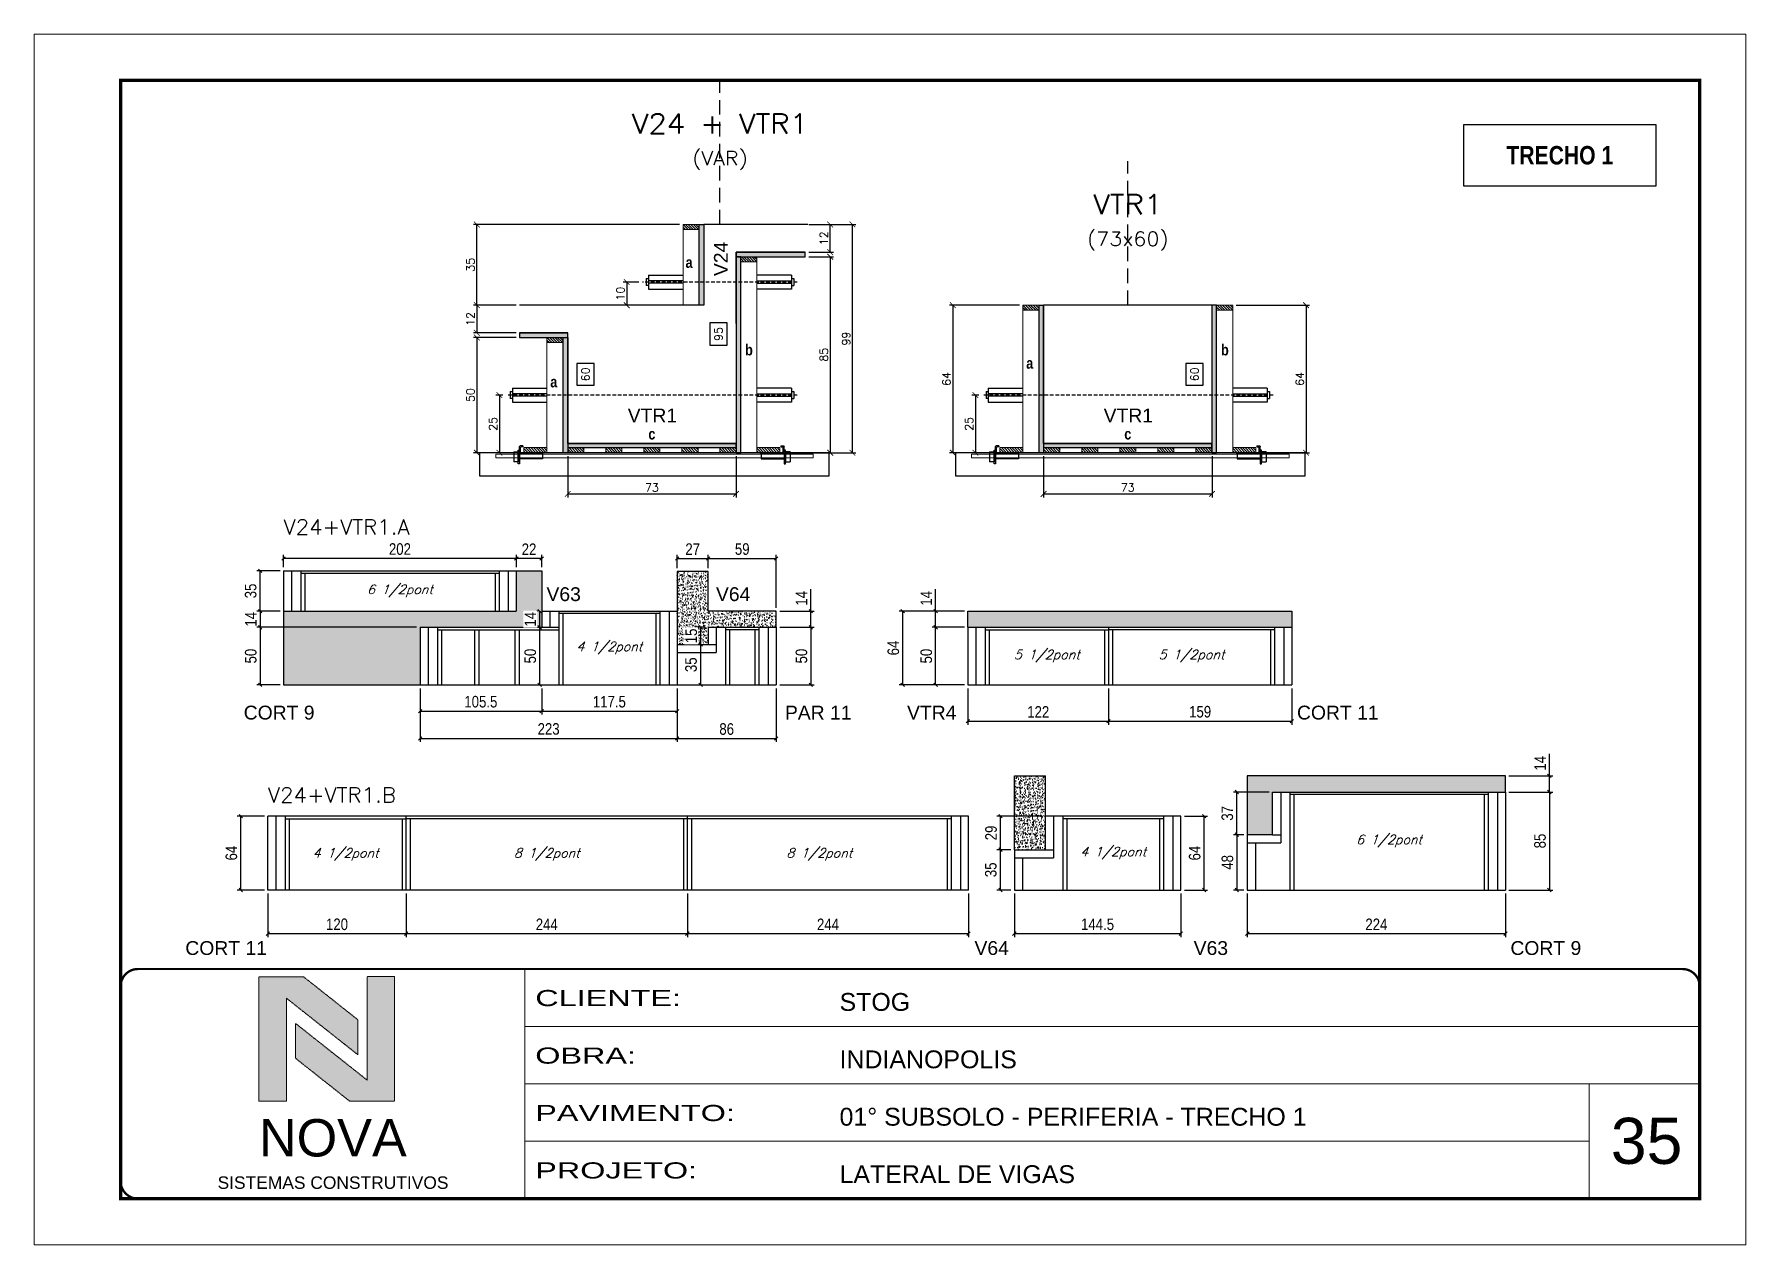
# Model space of a CAD drawing. Extents: x 0 to 6325, y 5574 to 19307.
# Drawn here: x 3170 to 4655, y 7871 to 8921 of the extents above; entities that cross this region are included whole.
import ezdxf
from ezdxf.enums import TextEntityAlignment as Align

# ---------------------------------------------------------------- set-up
doc = ezdxf.new("R2010")
doc.units = 0
for name, pattern in [('CONTINUO', [0]), ('DASHED', [0.75, 0.5, -0.25]), ('HIDDEN', [9.525, 6.35, -3.175])]:
    doc.linetypes.add(name, pattern=pattern)
for name, color, linetype in [('1', 1, 'Continuous'), ('5', 5, 'Continuous'), ('barrote', 251, 'Continuous'), ('COTA', 241, 'Continuous'), ('Cota Seção (2x)', 4, 'Continuous'), ('detalhes', 4, 'Continuous'), ('Hachura', 253, 'Continuous'), ('NOMENCLATURA', 7, 'Continuous'), ('Painéis', 200, 'Continuous'), ('presilha', 1, 'Continuous'), ('SARR_2.2x7', 40, 'Continuous'), ('SARR_3.5x7', 81, 'Continuous'), ('TENSOR', 3, 'Continuous'), ('texto', 7, 'Continuous'), ('Texto de Titulo', 7, 'Continuous'), ('Texto Qtd Sarr', 242, 'Continuous')]:
    doc.layers.add(name, color=color, linetype=linetype)
for name, color, linetype, lineweight in [('CARIMBO', 255, 'Continuous', 9), ('CARIMBO-LEGENDA', 75, 'Continuous', 15), ('CONCRETO', 251, 'Continuous', 25), ('Folhas', 255, 'Continuous', 9), ('Madeira', 126, 'Continuous', 18), ('SARRAFO DE PRESSAO', 251, 'DASHED', 9), ('SCO-___-LAJ', 2, 'Continuous', 0), ('Texto Seção', 7, 'Continuous', 15)]:
    doc.layers.add(name, color=color, linetype=linetype, lineweight=lineweight)
doc.styles.add('arial', font='arial.ttf')
doc.styles.add('COTA TECNICA', font='techl___.ttf', dxfattribs={"height": 10})
doc.styles.add('REGUA-120', font='ROMANS.shx', dxfattribs={"height": 15})
doc.styles.add('ROMANC', font='techb___.ttf', dxfattribs={"height": 2.5})
doc.styles.add('Romans', font='romans.shx')
doc.styles.get("Standard").update_dxf_attribs({"font": 'arial.ttf'})
doc.styles.add('TECNICA', font='techb___.ttf', dxfattribs={"height": 10})
doc.styles.add('Tecnologia', font='')
doc.styles.get('Tecnologia').set_extended_font_data('Forgotten Futurist')
doc.dimstyles.new('Cota Seção (2x)', dxfattribs={"dimtxt": 7, "dimasz": 5, "dimexe": 3, "dimexo": 3, "dimgap": 2, "dimtad": 3, "dimdec": 1, "dimlfac": 0.5, "dimzin": 12, "dimdsep": 46, "dimtxsty": 'Romans', "dimblk": 'ARCHTICK', "dimcen": 0, "dimclrd": 4, "dimclre": 4, "dimclrt": 1, "dimadec": 1, "dimazin": 3, "dimtfac": 1, "dimtdec": 1, "dimtmove": 0, "dimatfit": 3, "dimldrblk": 'OBLIQUE', "dimfxl": 1, "dimtolj": 1, "dimtzin": 12, "dimarcsym": 0})
doc.dimstyles.new('Cota Seção interna', dxfattribs={"dimtxt": 7, "dimasz": 6, "dimexe": 0.18, "dimexo": 2, "dimgap": -4, "dimtad": 3, "dimdec": 1, "dimlfac": 0.5, "dimzin": 12, "dimdsep": 46, "dimtxsty": 'Romans', "dimblk": 'ARCHTICK', "dimcen": 0.09, "dimse1": 1, "dimse2": 1, "dimsd1": 1, "dimsd2": 1, "dimclrd": 180, "dimclre": 5, "dimclrt": 1, "dimadec": 0, "dimazin": 3, "dimtfac": 1, "dimtdec": 1, "dimtofl": 0, "dimtmove": 0, "dimatfit": 3, "dimldrblk": 'ARCHTICK', "dimfxl": 1, "dimtolj": 1, "dimtzin": 0, "dimarcsym": 0})
doc.dimstyles.new('PAINEL', dxfattribs={"dimtxt": 10, "dimasz": 3, "dimexe": 3, "dimexo": 3, "dimgap": 3, "dimtad": 1, "dimdec": 1, "dimzin": 12, "dimdsep": 46, "dimtxsty": 'COTA TECNICA', "dimblk1": 'OBLIQUE', "dimblk2": 'OBLIQUE', "dimsah": 1, "dimcen": 0.9, "dimclrd": 4, "dimclre": 4, "dimclrt": 240, "dimadec": 1, "dimazin": 3, "dimtfac": 1, "dimtdec": 1, "dimtmove": 0, "dimatfit": 3, "dimfxl": 1, "dimtolj": 1, "dimtzin": 12, "dimarcsym": 0})
pattern_1 = [(315, (3004.9401, 2297.1502), (1.122532, 1.122532), [])]
pattern_2 = [(315, (3417.8809, 2297.1502), (1.122532, 1.122532), [])]
pattern_3 = [(50, (3170, 2287.075), (5.46554, -0.4781726), [0.5715, -6.2865]), (355, (3170, 2287.075), (-1.0573026, 5.7317054), [0.4572, -5.0292175]), (100.45144, (3170.4555, 2287.035), (4.4082374, 5.2535326), [0.4857003, -5.3427073]), (46.1842, (3170, 2288.599), (8.132371, -1.26127), [0.85725, -9.42975]), (96.63556, (3170.678, 2288.494), (7.122124, 7.422784), [0.728551, -8.014068]), (351.18415, (3170, 2288.599), (7.122124, 7.422784), [0.685799, -7.543792]), (21, (3170.762, 2288.218), (4.5484317, -3.067956), [0.5715, -6.2865]), (326, (3170.762, 2288.218), (1.854061, 5.525639), [0.4572, -5.0292]), (71.451445, (3171.141, 2287.962), (6.4024926, 2.457683), [0.4857003, -5.342698]), (37.5, (3170, 2287.075), (0.0926581, 2.53665117), [0, -4.96824, 0, -5.1054, 0, -5.04825]), (7.5, (3170, 2287.075), (2.0045899, 3.0054172), [0, -2.91084, 0, -4.85394, 0, -1.92405]), (327.5, (3168.3007, 2287.075), (4.06771786, -0.1718623), [0, -1.905, 0, -5.9436, 0, -7.8867]), (317.5, (3167.5387, 2287.075), (4.4438754, 0.7627947), [0, -2.4765, 0, -3.94716, 0, -5.6007])]

msp = doc.modelspace()

# ---------------------------------------------------------------- texts
at = {"layer": '5', "linetype": 'Continuous'}
for s, p in [('V64', (3761.5, 8429.73)), ('CORT 9', (3351.74, 8327)), ('PAR 11', (3821.34, 8327)), ('VTR4', (3927.3, 8327)), ('CORT 11', (4265.63, 8327)), ('CORT 11', (3301.09, 8122.77)), ('V64', (3985.81, 8122.77)), ('V63', (4175.99, 8122.77)), ('CORT 9', (4450.81, 8122.77))]:
    msp.add_text(s, height=12, rotation=0.00004, dxfattribs=at).set_placement(p)
at = {"layer": 'CARIMBO', "style": 'arial'}
msp.add_text('35', height=40, dxfattribs=at).set_placement((4537.86, 7941.54))
at = {"layer": 'CONCRETO'}
for s, rotation, p in [('V24', 89.99996, (3771.79, 8711.63)), ('VTR1', 359.99996, (3684.94, 8584.76)), ('VTR1', 359.99996, (4097.88, 8584.76))]:
    msp.add_text(s, height=12, rotation=rotation, dxfattribs=at).set_placement(p)
at = {"layer": 'detalhes', "style": 'TECNICA'}
for s, p in [('a', (3735.11, 8718.73)), ('b', (3786.76, 8642.83)), ('b', (4199.7, 8642.83)), ('a', (4030.68, 8631.29)), ('a', (3617.74, 8615.1)), ('c', (3702.84, 8569.89)), ('c', (4115.78, 8569.89))]:
    msp.add_text(s, height=9.6, dxfattribs=at).set_placement(p)
at = {"layer": 'NOMENCLATURA', "color": 2, "insert": (4493.66, 8816.35), "char_height": 16, "attachment_point": 5, "style": 'ROMANC'}
msp.add_mtext('TRECHO 1', dxfattribs=at)
at = {"layer": 'texto', "color": 2, "char_height": 8, "attachment_point": 5, "style": 'Romans'}
for s, insert in [('{\\Q19;\\C256;6 1/2pont}', (3487.29, 8438.54)), ('{\\Q19;\\C256;4 1/2pont}', (3669.03, 8389.04)), ('{\\Q19;\\C256;5 1/2pont}', (4048.6, 8382.04)), ('{\\Q19;\\C256;5 1/2pont}', (4174.1, 8382.04)), ('{\\Q19;\\C256;6 1/2pont}', (4345.51, 8221.57)), ('{\\Q19;\\C256;4 1/2pont}', (3440.21, 8209.97)), ('{\\Q19;\\C256;8 1/2pont}', (3614.71, 8209.97)), ('{\\Q19;\\C256;8 1/2pont}', (3851.21, 8209.97)), ('{\\Q19;\\C256;4 1/2pont}', (4106.14, 8211.07))]:
    msp.add_mtext(s, dxfattribs=dict(at, insert=insert))
at = {"layer": 'Texto Seção', "style": 'REGUA-120', "width": 1.05}
for s, p in [('V24+VTR1.A', (3386.28, 8487.55)), ('V24+VTR1.B', (3372.71, 8255.08))]:
    msp.add_text(s, height=13, dxfattribs=at).set_placement(p)

# ---------------------------------------------------------------- blocks, each defined once
blk = doc.blocks.new('A$C64660E27')
at = {"layer": 'COTA', "true_color": 0x1a1a1a}
h = blk.add_hatch(color=250, dxfattribs=at)
h.dxf.hatch_style = 1
h.paths.add_polyline_path([(185.4, -11.6), (142.4, -11.6), (142.4, -131.6), (168.8, -131.6), (168.8, -32.2), (237.7, -86.7), (237.7, -53)])
at = {"layer": 'COTA'}
h = blk.add_hatch(color=20, dxfattribs=at)
h.dxf.hatch_style = 1
h.paths.add_polyline_path([(273, -11.4), (246.6, -11.4), (246.6, -111.1), (177.7, -56.6), (177.7, -90.2), (230, -131.6), (273, -131.6)])
for p, q in [((142.4, -131.6), (142.4, -11.6)), ((142.4, -11.6), (185.4, -11.6)), ((185.4, -11.6), (237.7, -53)), ((273, -11.4), (246.6, -11.4)), ((246.6, -111.1), (246.6, -11.4)), ((273, -11.4), (273, -131.6)), ((168.8, -32.2), (237.7, -86.7)), ((168.8, -131.6), (168.8, -32.2)), ((246.6, -111.1), (177.7, -56.6)), ((177.7, -90.2), (177.7, -56.6)), ((237.7, -86.7), (237.7, -53)), ((230, -131.6), (177.7, -90.2)), ((142.4, -131.6), (168.8, -131.6)), ((273, -131.6), (230, -131.6))]:
    blk.add_line(p, q)
at = {"layer": 'CARIMBO-LEGENDA', "color": 7, "linetype": 'Continuous', "ltscale": 100, "style": 'arial'}
blk.add_text('NOVA', height=36, dxfattribs=at).set_placement((142.4, -184.8))
at = {"layer": 'CARIMBO-LEGENDA', "color": 7, "linetype": 'Continuous', "style": 'arial'}
blk.add_text('SISTEMAS CONSTRUTIVOS', height=12, dxfattribs=at).set_placement((102.5, -216))
blk = doc.blocks.new('9999999999')
at = {"color": 30, "linetype": 'CONTINUO'}
for p, q in [((98564.6, 34230.2), (98564.6, 34429.4)), ((98564.6, 34379.6), (99584, 34379.6)), ((98564.6, 34329.8), (99488, 34329.8)), ((99584, 34329.8), (99488, 34329.8)), ((99488, 34329.8), (99488, 34230.2)), ((98564.6, 34280), (99488, 34280))]:
    blk.add_line(p, q, dxfattribs=at)
at = {"color": 30, "linetype": 'CONTINUO', "const_width": 2}
blk.add_lwpolyline([(99584, 34230.2), (99584, 34414.4, 0.414214), (99569, 34429.4), (98229, 34429.4, 0.414214), (98214, 34414.4), (98214, 34245.2, 0.414214), (98229, 34230.2), (99584, 34230.2)], format="xyb", dxfattribs=at)
at = {"layer": 'Folhas'}
blk.add_lwpolyline([(98139, 34190.2), (99624, 34190.2), (99624, 35240.2), (98139, 35240.2)], close=True, dxfattribs=at)
at = {"layer": 'Folhas', "color": 30, "const_width": 3}
blk.add_lwpolyline([(98214, 34230.2), (99584, 34230.2), (99584, 35200.2), (98214, 35200.2)], close=True, dxfattribs=at)
at = {"xscale": 0.9, "yscale": 0.9, "zscale": 0.9}
blk.add_blockref('A$C64660E27', (98205.8, 34433.1), dxfattribs=at)
at = {"color": 7, "linetype": 'Continuous', "ltscale": 5, "style": 'arial'}
for s, height, p in [('STOG', 15.48, (98837.7, 34393.1)), ('INDIANOPOLIS', 15.483, (98837.7, 34343.3)), ('01° SUBSOLO - PERIFERIA - TRECHO 1', 15.483, (98837.7, 34293.5)), ('LATERAL DE VIGAS', 15.483, (98837.7, 34243.7))]:
    blk.add_text(s, height=height, dxfattribs=at).set_placement(p)
at = {"layer": 'Folhas', "color": 7, "style": 'Tecnologia', "width": 1.5}
for s, p in [('CLIENTE:', (98573.7, 34397.2)), ('OBRA:', (98573.7, 34347.3)), ('PAVIMENTO:', (98573.7, 34297.5)), ('PROJETO:', (98573.7, 34247.7))]:
    blk.add_text(s, height=14, dxfattribs=at).set_placement(p)
blk = doc.blocks.new('titulo1')
at = {"layer": 'Defpoints', "color": 252, "linetype": 'HIDDEN', "ltscale": 2}
blk.add_line((0, 0), (0, 125), dxfattribs=at)
at = {"layer": 'Defpoints', "style": 'Romans', "oblique": 15}
blk.add_attdef('FOLHA', text='', height=10, dxfattribs=at).set_placement((0, 15.6), align=Align.MIDDLE_CENTER)
at = {"layer": 'Texto Qtd Sarr', "color": 3, "style": 'Romans', "oblique": 15}
for tag, height, p in [('TITULO', 17, (0, 71.4)), ('SEÇÃO', 12, (0, 41.5))]:
    blk.add_attdef(tag, text='', height=height, dxfattribs=at).set_placement(p, align=Align.MIDDLE_CENTER)
blk = doc.blocks.new('_ArchTick')
at = {"color": 0, "linetype": 'ByBlock', "const_width": 0.15}
blk.add_lwpolyline([(-0.5, -0.5), (0.5, 0.5)], dxfattribs=at)
blk = doc.blocks.new('*D2948')
at = {"layer": 'COTA', "color": 4, "lineweight": -2, "transparency": 16777216}
for p, q in [((3729.9, 8756.4), (3551, 8756.4)), ((3554, 8686.4), (3554, 8756.4)), ((3588.1, 8686.4), (3551, 8686.4))]:
    blk.add_line(p, q, dxfattribs=at)
at = {"layer": 'Defpoints', "color": 0, "transparency": 16777216}
for p in [(3554, 8756.4), (3732.9, 8756.4), (3591.1, 8686.4)]:
    blk.add_point(p, dxfattribs=at)
at = {"layer": 'COTA', "color": 4, "lineweight": -2, "transparency": 16777216, "xscale": 5, "yscale": 5, "zscale": 5}
for p, rotation in [((3554, 8756.4), 90), ((3554, 8686.4), 270)]:
    blk.add_blockref('_ArchTick', p, dxfattribs=dict(at, rotation=rotation))
at = {"layer": 'COTA', "color": 1, "transparency": 16777216, "insert": (3548.5, 8721.4), "char_height": 7, "attachment_point": 5, "rotation": 90, "style": 'Romans'}
blk.add_mtext('\\A1;35', dxfattribs=at)
blk = doc.blocks.new('_Oblique')
at = {"layer": '1', "color": 0, "lineweight": -2}
blk.add_line((-0.5, -0.5), (0.5, 0.5), dxfattribs=at)
blk = doc.blocks.new('*D2949')
at = {"layer": 'COTA', "color": 4, "lineweight": -2, "transparency": 16777216}
for p, q in [((3842, 8756.4), (3882.9, 8756.4)), ((3879.9, 8558.4), (3879.9, 8756.4)), ((3799.9, 8558.4), (3882.9, 8558.4))]:
    blk.add_line(p, q, dxfattribs=at)
at = {"layer": 'Defpoints', "color": 0, "transparency": 16777216}
for p in [(3839, 8756.4), (3879.9, 8756.4), (3796.9, 8558.4)]:
    blk.add_point(p, dxfattribs=at)
at = {"layer": 'COTA', "color": 4, "lineweight": -2, "transparency": 16777216, "xscale": 5, "yscale": 5, "zscale": 5}
for p, rotation in [((3879.9, 8756.4), 90), ((3879.9, 8558.4), 270)]:
    blk.add_blockref('_ArchTick', p, dxfattribs=dict(at, rotation=rotation))
at = {"layer": 'COTA', "color": 1, "transparency": 16777216, "insert": (3874.4, 8657.4), "char_height": 7, "attachment_point": 5, "rotation": 90, "style": 'Romans'}
blk.add_mtext('\\A1;99', dxfattribs=at)
blk = doc.blocks.new('*D2950')
at = {"layer": 'COTA', "color": 4, "lineweight": -2, "transparency": 16777216}
for p, q in [((3842, 8728.4), (3863.6, 8728.4)), ((3860.6, 8728.4), (3860.6, 8558.4)), ((3799.9, 8558.4), (3863.6, 8558.4))]:
    blk.add_line(p, q, dxfattribs=at)
at = {"layer": 'Defpoints', "color": 0, "transparency": 16777216}
for p in [(3839, 8728.4), (3796.9, 8558.4), (3860.6, 8558.4)]:
    blk.add_point(p, dxfattribs=at)
at = {"layer": 'COTA', "color": 4, "lineweight": -2, "transparency": 16777216, "xscale": 5, "yscale": 5, "zscale": 5}
for p, rotation in [((3860.6, 8728.4), 90), ((3860.6, 8558.4), 270)]:
    blk.add_blockref('_ArchTick', p, dxfattribs=dict(at, rotation=rotation))
at = {"layer": 'COTA', "color": 1, "transparency": 16777216, "insert": (3855.1, 8643.4), "char_height": 7, "attachment_point": 5, "rotation": 90, "style": 'Romans'}
blk.add_mtext('\\A1;85', dxfattribs=at)
blk = doc.blocks.new('*D2951')
at = {"layer": 'COTA', "color": 4, "lineweight": -2, "transparency": 16777216}
for p, q in [((3842, 8756.4), (3863.6, 8756.4)), ((3860.6, 8732.4), (3860.6, 8756.4)), ((3842, 8732.4), (3863.6, 8732.4))]:
    blk.add_line(p, q, dxfattribs=at)
at = {"layer": 'Defpoints', "color": 0, "transparency": 16777216}
for p in [(3839, 8756.4), (3860.6, 8756.4), (3839, 8732.4)]:
    blk.add_point(p, dxfattribs=at)
at = {"layer": 'COTA', "color": 4, "lineweight": -2, "transparency": 16777216, "xscale": 5, "yscale": 5, "zscale": 5}
for p, rotation in [((3860.6, 8756.4), 90), ((3860.6, 8732.4), 270)]:
    blk.add_blockref('_ArchTick', p, dxfattribs=dict(at, rotation=rotation))
at = {"layer": 'COTA', "color": 1, "transparency": 16777216, "insert": (3855.1, 8744.4), "char_height": 7, "attachment_point": 5, "rotation": 90, "style": 'Romans'}
blk.add_mtext('\\A1;12', dxfattribs=at)
blk = doc.blocks.new('*D2970')
at = {"layer": 'Cota Seção (2x)', "color": 180, "lineweight": -2, "transparency": 16777216}
for p, q in [((3771.3, 8671.1), (3756.3, 8671.1)), ((3756.3, 8671.1), (3756.3, 8651.7)), ((3771.3, 8651.7), (3771.3, 8671.1)), ((3756.3, 8651.7), (3771.3, 8651.7))]:
    blk.add_line(p, q, dxfattribs=at)
at = {"layer": 'Defpoints', "color": 0, "transparency": 16777216}
for p in [(3775.3, 8756.4), (3775.3, 8566.4), (3778.9, 8566.4)]:
    blk.add_point(p, dxfattribs=at)
at = {"layer": 'Cota Seção (2x)', "color": 1, "transparency": 16777216, "insert": (3763.8, 8661.4), "char_height": 7, "attachment_point": 5, "rotation": 90, "style": 'Romans'}
blk.add_mtext('\\A1;95', dxfattribs=at)
blk = doc.blocks.new('*D2971')
at = {"layer": 'Cota Seção (2x)', "color": 180, "lineweight": -2, "transparency": 16777216}
for p, q in [((3655.8, 8635.9), (3640.8, 8635.9)), ((3640.8, 8635.9), (3640.8, 8616.9)), ((3655.8, 8616.9), (3655.8, 8635.9)), ((3640.8, 8616.9), (3655.8, 8616.9))]:
    blk.add_line(p, q, dxfattribs=at)
at = {"layer": 'Defpoints', "color": 0, "transparency": 16777216}
for p in [(3659.8, 8686.4), (3659.8, 8566.4), (3659.8, 8566.4)]:
    blk.add_point(p, dxfattribs=at)
at = {"layer": 'Cota Seção (2x)', "color": 1, "transparency": 16777216, "insert": (3648.3, 8626.4), "char_height": 7, "attachment_point": 5, "rotation": 90, "style": 'Romans'}
blk.add_mtext('\\A1;60', dxfattribs=at)
blk = doc.blocks.new('*D4142')
at = {"layer": 'COTA', "color": 4, "lineweight": -2, "transparency": 16777216}
for p, q in [((3632.9, 8555.4), (3632.9, 8519.7)), ((3778.9, 8555.4), (3778.9, 8519.7)), ((3632.9, 8522.7), (3778.9, 8522.7))]:
    blk.add_line(p, q, dxfattribs=at)
at = {"layer": 'Defpoints', "color": 0, "transparency": 16777216}
for p in [(3632.9, 8558.4), (3778.9, 8558.4), (3778.9, 8522.7)]:
    blk.add_point(p, dxfattribs=at)
at = {"layer": 'COTA', "color": 4, "lineweight": -2, "transparency": 16777216, "xscale": 5, "yscale": 5, "zscale": 5, "rotation": 180}
blk.add_blockref('_ArchTick', (3632.9, 8522.7), dxfattribs=at)
at = {"layer": 'COTA', "color": 4, "lineweight": -2, "transparency": 16777216, "xscale": 5, "yscale": 5, "zscale": 5}
blk.add_blockref('_ArchTick', (3778.9, 8522.7), dxfattribs=at)
at = {"layer": 'COTA', "color": 1, "transparency": 16777216, "insert": (3705.9, 8528.2), "char_height": 7, "attachment_point": 5, "style": 'Romans'}
blk.add_mtext('\\A1;73', dxfattribs=at)
blk = doc.blocks.new('*D4166')
at = {"layer": 'COTA', "color": 4, "lineweight": -2, "transparency": 16777216}
for p, q in [((3588.1, 8686.4), (3551, 8686.4)), ((3554, 8686.4), (3554, 8662.4)), ((3588.1, 8662.4), (3551, 8662.4))]:
    blk.add_line(p, q, dxfattribs=at)
at = {"layer": 'Defpoints', "color": 0, "transparency": 16777216}
for p in [(3591.1, 8686.4), (3554, 8662.4), (3591.1, 8662.4)]:
    blk.add_point(p, dxfattribs=at)
at = {"layer": 'COTA', "color": 4, "lineweight": -2, "transparency": 16777216, "xscale": 5, "yscale": 5, "zscale": 5}
for p, rotation in [((3554, 8686.4), 90), ((3554, 8662.4), 270)]:
    blk.add_blockref('_ArchTick', p, dxfattribs=dict(at, rotation=rotation))
at = {"layer": 'COTA', "color": 1, "transparency": 16777216, "insert": (3548.5, 8674.4), "char_height": 7, "attachment_point": 5, "rotation": 90, "style": 'Romans'}
blk.add_mtext('\\A1;12', dxfattribs=at)
blk = doc.blocks.new('*D4167')
at = {"layer": 'COTA', "color": 4, "lineweight": -2, "transparency": 16777216}
for p, q in [((3588.1, 8658.4), (3551, 8658.4)), ((3554, 8658.4), (3554, 8558.4)), ((3611.9, 8558.4), (3551, 8558.4))]:
    blk.add_line(p, q, dxfattribs=at)
at = {"layer": 'Defpoints', "color": 0, "transparency": 16777216}
for p in [(3591.1, 8658.4), (3554, 8558.4), (3614.9, 8558.4)]:
    blk.add_point(p, dxfattribs=at)
at = {"layer": 'COTA', "color": 4, "lineweight": -2, "transparency": 16777216, "xscale": 5, "yscale": 5, "zscale": 5}
for p, rotation in [((3554, 8658.4), 90), ((3554, 8558.4), 270)]:
    blk.add_blockref('_ArchTick', p, dxfattribs=dict(at, rotation=rotation))
at = {"layer": 'COTA', "color": 1, "transparency": 16777216, "insert": (3548.5, 8608.4), "char_height": 7, "attachment_point": 5, "rotation": 90, "style": 'Romans'}
blk.add_mtext('\\A1;50', dxfattribs=at)
blk = doc.blocks.new('*D4155')
at = {"layer": 'COTA', "color": 4, "lineweight": -2, "transparency": 16777216}
for p, q in [((3576.6, 8608.4), (3570.6, 8608.4)), ((3573.6, 8608.4), (3573.6, 8558.4)), ((3581.6, 8558.4), (3570.6, 8558.4))]:
    blk.add_line(p, q, dxfattribs=at)
at = {"layer": 'Defpoints', "color": 0, "transparency": 16777216}
for p in [(3579.6, 8608.4), (3573.6, 8558.4), (3584.6, 8558.4)]:
    blk.add_point(p, dxfattribs=at)
at = {"layer": 'COTA', "color": 4, "lineweight": -2, "transparency": 16777216, "xscale": 5, "yscale": 5, "zscale": 5}
for p, rotation in [((3573.6, 8608.4), 90), ((3573.6, 8558.4), 270)]:
    blk.add_blockref('_ArchTick', p, dxfattribs=dict(at, rotation=rotation))
at = {"layer": 'COTA', "color": 1, "transparency": 16777216, "insert": (3568.1, 8583.4), "char_height": 7, "attachment_point": 5, "rotation": 90, "style": 'Romans'}
blk.add_mtext('\\A1;25', dxfattribs=at)
blk = doc.blocks.new('*D2972')
at = {"layer": 'COTA', "color": 4, "lineweight": -2, "transparency": 16777216}
for p, q in [((3694.6, 8706.4), (3681.1, 8706.4)), ((3684.1, 8706.4), (3684.1, 8686.4))]:
    blk.add_line(p, q, dxfattribs=at)
at = {"layer": 'Defpoints', "color": 0, "transparency": 16777216}
for p in [(3697.6, 8706.4), (3684.1, 8686.4), (3684.1, 8686.4)]:
    blk.add_point(p, dxfattribs=at)
at = {"layer": 'COTA', "color": 4, "lineweight": -2, "transparency": 16777216, "xscale": 5, "yscale": 5, "zscale": 5}
for p, rotation in [((3684.1, 8706.4), 90), ((3684.1, 8686.4), 270)]:
    blk.add_blockref('_ArchTick', p, dxfattribs=dict(at, rotation=rotation))
at = {"layer": 'COTA', "color": 1, "transparency": 16777216, "insert": (3678.6, 8696.4), "char_height": 7, "attachment_point": 5, "rotation": 90, "style": 'Romans'}
blk.add_mtext('\\A1;10', dxfattribs=at)
blk = doc.blocks.new('PRESILHA METÁLICA 1')
at = {"layer": 'presilha'}
for p, q in [((0, 13), (6, 13)), ((0, 13), (0, 0)), ((6, 0), (0, 0)), ((6, 15.5), (7.5, 15.5)), ((6, -2.5), (6, 15.5)), ((6, 13), (6, 0)), ((7.5, 10.6), (7.5, 19.9)), ((7.5, 15.5), (7.5, -2.5)), ((37.5, 4.1), (7.5, 4.1)), ((12, 21), (8.6, 21)), ((9, 11.6), (9, 18.9)), ((12, 19.5), (9.6, 19.5)), ((37.5, 11), (9.6, 11)), ((12, 21), (12, 19.5)), ((37.5, 11), (37.5, 4.1)), ((7.5, -2.5), (6, -2.5))]:
    blk.add_line(p, q, dxfattribs=at)
for centre, radius, start, end in [((8.6, 19.9), 1.14, 90, 180), ((9.6, 18.9), 0.57, 90, 180), ((9.6, 11.6), 0.57, 180, 270)]:
    blk.add_arc(centre, radius, start, end, dxfattribs=at)
blk = doc.blocks.new('*D2978')
at = {"layer": 'COTA', "color": 4, "lineweight": -2, "transparency": 16777216}
for p, q in [((4212.9, 8686.4), (4276.5, 8686.4)), ((4273.5, 8686.4), (4273.5, 8558.4)), ((4212.9, 8558.4), (4276.5, 8558.4))]:
    blk.add_line(p, q, dxfattribs=at)
at = {"layer": 'Defpoints', "color": 0, "transparency": 16777216}
for p in [(4209.9, 8686.4), (4209.9, 8558.4), (4273.5, 8558.4)]:
    blk.add_point(p, dxfattribs=at)
at = {"layer": 'COTA', "color": 4, "lineweight": -2, "transparency": 16777216, "xscale": 5, "yscale": 5, "zscale": 5}
for p, rotation in [((4273.5, 8686.4), 90), ((4273.5, 8558.4), 270)]:
    blk.add_blockref('_ArchTick', p, dxfattribs=dict(at, rotation=rotation))
at = {"layer": 'COTA', "color": 1, "transparency": 16777216, "insert": (4268, 8622.4), "char_height": 7, "attachment_point": 5, "rotation": 90, "style": 'Romans'}
blk.add_mtext('\\A1;64', dxfattribs=at)
blk = doc.blocks.new('*D2979')
at = {"layer": 'Cota Seção (2x)', "color": 180, "lineweight": -2, "transparency": 16777216}
for p, q in [((4184.2, 8635.9), (4169.2, 8635.9)), ((4169.2, 8635.9), (4169.2, 8616.9)), ((4184.2, 8616.9), (4184.2, 8635.9)), ((4169.2, 8616.9), (4184.2, 8616.9))]:
    blk.add_line(p, q, dxfattribs=at)
at = {"layer": 'Defpoints', "color": 0, "transparency": 16777216}
for p in [(4188.2, 8686.4), (4188.2, 8566.4), (4191.9, 8566.4)]:
    blk.add_point(p, dxfattribs=at)
at = {"layer": 'Cota Seção (2x)', "color": 1, "transparency": 16777216, "insert": (4176.7, 8626.4), "char_height": 7, "attachment_point": 5, "rotation": 90, "style": 'Romans'}
blk.add_mtext('\\A1;60', dxfattribs=at)
blk = doc.blocks.new('*D4176')
at = {"layer": 'COTA', "color": 4, "lineweight": -2, "transparency": 16777216}
for p, q in [((4045.8, 8555.4), (4045.8, 8519.7)), ((4191.9, 8555.4), (4191.9, 8519.7)), ((4045.8, 8522.7), (4191.9, 8522.7))]:
    blk.add_line(p, q, dxfattribs=at)
at = {"layer": 'Defpoints', "color": 0, "transparency": 16777216}
for p in [(4045.8, 8558.4), (4191.9, 8558.4), (4191.9, 8522.7)]:
    blk.add_point(p, dxfattribs=at)
at = {"layer": 'COTA', "color": 4, "lineweight": -2, "transparency": 16777216, "xscale": 5, "yscale": 5, "zscale": 5, "rotation": 180}
blk.add_blockref('_ArchTick', (4045.8, 8522.7), dxfattribs=at)
at = {"layer": 'COTA', "color": 4, "lineweight": -2, "transparency": 16777216, "xscale": 5, "yscale": 5, "zscale": 5}
blk.add_blockref('_ArchTick', (4191.9, 8522.7), dxfattribs=at)
at = {"layer": 'COTA', "color": 1, "transparency": 16777216, "insert": (4118.8, 8528.2), "char_height": 7, "attachment_point": 5, "style": 'Romans'}
blk.add_mtext('\\A1;73', dxfattribs=at)
blk = doc.blocks.new('*D4177')
at = {"layer": 'COTA', "color": 4, "lineweight": -2, "transparency": 16777216}
for p, q in [((4024.8, 8686.4), (3964, 8686.4)), ((3967, 8686.4), (3967, 8558.4)), ((4024.8, 8558.4), (3964, 8558.4))]:
    blk.add_line(p, q, dxfattribs=at)
at = {"layer": 'Defpoints', "color": 0, "transparency": 16777216}
for p in [(4027.8, 8686.4), (3967, 8558.4), (4027.8, 8558.4)]:
    blk.add_point(p, dxfattribs=at)
at = {"layer": 'COTA', "color": 4, "lineweight": -2, "transparency": 16777216, "xscale": 5, "yscale": 5, "zscale": 5}
for p, rotation in [((3967, 8686.4), 90), ((3967, 8558.4), 270)]:
    blk.add_blockref('_ArchTick', p, dxfattribs=dict(at, rotation=rotation))
at = {"layer": 'COTA', "color": 1, "transparency": 16777216, "insert": (3961.5, 8622.4), "char_height": 7, "attachment_point": 5, "rotation": 90, "style": 'Romans'}
blk.add_mtext('\\A1;64', dxfattribs=at)
blk = doc.blocks.new('*D4178')
at = {"layer": 'COTA', "color": 4, "lineweight": -2, "transparency": 16777216}
for p, q in [((3989.5, 8608.4), (3983.6, 8608.4)), ((3986.6, 8608.4), (3986.6, 8558.4)), ((3994.5, 8558.4), (3983.6, 8558.4))]:
    blk.add_line(p, q, dxfattribs=at)
at = {"layer": 'Defpoints', "color": 0, "transparency": 16777216}
for p in [(3992.5, 8608.4), (3986.6, 8558.4), (3997.5, 8558.4)]:
    blk.add_point(p, dxfattribs=at)
at = {"layer": 'COTA', "color": 4, "lineweight": -2, "transparency": 16777216, "xscale": 5, "yscale": 5, "zscale": 5}
for p, rotation in [((3986.6, 8608.4), 90), ((3986.6, 8558.4), 270)]:
    blk.add_blockref('_ArchTick', p, dxfattribs=dict(at, rotation=rotation))
at = {"layer": 'COTA', "color": 1, "transparency": 16777216, "insert": (3981.1, 8583.4), "char_height": 7, "attachment_point": 5, "rotation": 90, "style": 'Romans'}
blk.add_mtext('\\A1;25', dxfattribs=at)
blk = doc.blocks.new('*D3582')
at = {"layer": 'COTA', "color": 4, "lineweight": -2, "transparency": 16777216}
for p, q in [((4222.5, 8176.1), (4222.5, 8138.2)), ((4446.5, 8176.1), (4446.5, 8138.2)), ((4446.5, 8141.2), (4222.5, 8141.2))]:
    blk.add_line(p, q, dxfattribs=at)
at = {"layer": 'Defpoints', "color": 0, "transparency": 16777216}
for p in [(4222.5, 8179.1), (4446.5, 8179.1), (4222.5, 8141.2)]:
    blk.add_point(p, dxfattribs=at)
at = {"layer": 'COTA', "color": 4, "lineweight": -2, "transparency": 16777216, "xscale": 3, "yscale": 3, "zscale": 3, "rotation": 180}
blk.add_blockref('_Oblique', (4222.5, 8141.2), dxfattribs=at)
at = {"layer": 'COTA', "color": 4, "lineweight": -2, "transparency": 16777216, "xscale": 3, "yscale": 3, "zscale": 3}
blk.add_blockref('_Oblique', (4446.5, 8141.2), dxfattribs=at)
at = {"layer": 'COTA', "color": 240, "transparency": 16777216, "insert": (4334.5, 8149.3), "char_height": 10, "attachment_point": 5, "style": 'COTA TECNICA'}
blk.add_mtext('\\A1;224', dxfattribs=at)
blk = doc.blocks.new('*D4671')
at = {"layer": 'COTA', "color": 4, "lineweight": -2, "transparency": 16777216}
for p, q in [((4020.4, 8176.1), (4020.4, 8138.2)), ((4164.9, 8176.1), (4164.9, 8138.2)), ((4164.9, 8141.2), (4020.4, 8141.2))]:
    blk.add_line(p, q, dxfattribs=at)
at = {"layer": 'Defpoints', "color": 0, "transparency": 16777216}
for p in [(4020.4, 8179.1), (4164.9, 8179.1), (4020.4, 8141.2)]:
    blk.add_point(p, dxfattribs=at)
at = {"layer": 'COTA', "color": 4, "lineweight": -2, "transparency": 16777216, "xscale": 3, "yscale": 3, "zscale": 3, "rotation": 180}
blk.add_blockref('_Oblique', (4020.4, 8141.2), dxfattribs=at)
at = {"layer": 'COTA', "color": 4, "lineweight": -2, "transparency": 16777216, "xscale": 3, "yscale": 3, "zscale": 3}
blk.add_blockref('_Oblique', (4164.9, 8141.2), dxfattribs=at)
at = {"layer": 'COTA', "color": 240, "transparency": 16777216, "insert": (4092.6, 8149.3), "char_height": 10, "attachment_point": 5, "style": 'COTA TECNICA'}
blk.add_mtext('\\A1;144.5', dxfattribs=at)
blk = doc.blocks.new('*D4662')
at = {"layer": 'COTA', "color": 4, "lineweight": -2, "transparency": 16777216}
for p, q in [((3736.7, 8176.1), (3736.7, 8138.2)), ((3980.7, 8176.1), (3980.7, 8138.2)), ((3980.7, 8141.2), (3736.7, 8141.2))]:
    blk.add_line(p, q, dxfattribs=at)
at = {"layer": 'Defpoints', "color": 0, "transparency": 16777216}
for p in [(3736.7, 8179.1), (3980.7, 8179.1), (3736.7, 8141.2)]:
    blk.add_point(p, dxfattribs=at)
at = {"layer": 'COTA', "color": 4, "lineweight": -2, "transparency": 16777216, "xscale": 3, "yscale": 3, "zscale": 3, "rotation": 180}
blk.add_blockref('_Oblique', (3736.7, 8141.2), dxfattribs=at)
at = {"layer": 'COTA', "color": 4, "lineweight": -2, "transparency": 16777216, "xscale": 3, "yscale": 3, "zscale": 3}
blk.add_blockref('_Oblique', (3980.7, 8141.2), dxfattribs=at)
at = {"layer": 'COTA', "color": 240, "transparency": 16777216, "insert": (3858.7, 8149.3), "char_height": 10, "attachment_point": 5, "style": 'COTA TECNICA'}
blk.add_mtext('\\A1;244', dxfattribs=at)
blk = doc.blocks.new('*D4663')
at = {"layer": 'COTA', "color": 4, "lineweight": -2, "transparency": 16777216}
for p, q in [((3492.7, 8176.1), (3492.7, 8138.2)), ((3736.7, 8176.1), (3736.7, 8138.2)), ((3736.7, 8141.2), (3492.7, 8141.2))]:
    blk.add_line(p, q, dxfattribs=at)
at = {"layer": 'Defpoints', "color": 0, "transparency": 16777216}
for p in [(3492.7, 8179.1), (3736.7, 8179.1), (3492.7, 8141.2)]:
    blk.add_point(p, dxfattribs=at)
at = {"layer": 'COTA', "color": 4, "lineweight": -2, "transparency": 16777216, "xscale": 3, "yscale": 3, "zscale": 3, "rotation": 180}
blk.add_blockref('_Oblique', (3492.7, 8141.2), dxfattribs=at)
at = {"layer": 'COTA', "color": 4, "lineweight": -2, "transparency": 16777216, "xscale": 3, "yscale": 3, "zscale": 3}
blk.add_blockref('_Oblique', (3736.7, 8141.2), dxfattribs=at)
at = {"layer": 'COTA', "color": 240, "transparency": 16777216, "insert": (3614.7, 8149.3), "char_height": 10, "attachment_point": 5, "style": 'COTA TECNICA'}
blk.add_mtext('\\A1;244', dxfattribs=at)
blk = doc.blocks.new('*D4664')
at = {"layer": 'COTA', "color": 4, "lineweight": -2, "transparency": 16777216}
for p, q in [((3372.7, 8176.1), (3372.7, 8138.2)), ((3492.7, 8176.1), (3492.7, 8138.2)), ((3492.7, 8141.2), (3372.7, 8141.2))]:
    blk.add_line(p, q, dxfattribs=at)
at = {"layer": 'Defpoints', "color": 0, "transparency": 16777216}
for p in [(3372.7, 8179.1), (3492.7, 8179.1), (3372.7, 8141.2)]:
    blk.add_point(p, dxfattribs=at)
at = {"layer": 'COTA', "color": 4, "lineweight": -2, "transparency": 16777216, "xscale": 3, "yscale": 3, "zscale": 3, "rotation": 180}
blk.add_blockref('_Oblique', (3372.7, 8141.2), dxfattribs=at)
at = {"layer": 'COTA', "color": 4, "lineweight": -2, "transparency": 16777216, "xscale": 3, "yscale": 3, "zscale": 3}
blk.add_blockref('_Oblique', (3492.7, 8141.2), dxfattribs=at)
at = {"layer": 'COTA', "color": 240, "transparency": 16777216, "insert": (3432.7, 8149.3), "char_height": 10, "attachment_point": 5, "style": 'COTA TECNICA'}
blk.add_mtext('\\A1;120', dxfattribs=at)
blk = doc.blocks.new('*D4699')
at = {"layer": 'COTA', "color": 4, "lineweight": -2, "transparency": 16777216}
for p, q in [((3369.7, 8243.1), (3346.2, 8243.1)), ((3349.2, 8179.1), (3349.2, 8243.1)), ((3369.7, 8179.1), (3346.2, 8179.1))]:
    blk.add_line(p, q, dxfattribs=at)
at = {"layer": 'Defpoints', "color": 0, "transparency": 16777216}
for p in [(3349.2, 8243.1), (3372.7, 8243.1), (3372.7, 8179.1)]:
    blk.add_point(p, dxfattribs=at)
at = {"layer": 'COTA', "color": 4, "lineweight": -2, "transparency": 16777216, "xscale": 3, "yscale": 3, "zscale": 3}
for p, rotation in [((3349.2, 8243.1), 90), ((3349.2, 8179.1), 270)]:
    blk.add_blockref('_Oblique', p, dxfattribs=dict(at, rotation=rotation))
at = {"layer": 'COTA', "color": 240, "transparency": 16777216, "insert": (3341.1, 8211.1), "char_height": 10, "attachment_point": 5, "rotation": 90, "style": 'COTA TECNICA'}
blk.add_mtext('\\A1;64', dxfattribs=at)
blk = doc.blocks.new('*D4700')
at = {"layer": 'COTA', "color": 4, "lineweight": -2, "transparency": 16777216}
for p, q in [((4017.4, 8214.1), (4005.3, 8214.1)), ((4008.3, 8179.1), (4008.3, 8214.1)), ((4017.4, 8179.1), (4005.3, 8179.1))]:
    blk.add_line(p, q, dxfattribs=at)
at = {"layer": 'Defpoints', "color": 0, "transparency": 16777216}
for p in [(4008.3, 8214.1), (4020.4, 8214.1), (4020.4, 8179.1)]:
    blk.add_point(p, dxfattribs=at)
at = {"layer": 'COTA', "color": 4, "lineweight": -2, "transparency": 16777216, "xscale": 3, "yscale": 3, "zscale": 3}
for p, rotation in [((4008.3, 8214.1), 90), ((4008.3, 8179.1), 270)]:
    blk.add_blockref('_Oblique', p, dxfattribs=dict(at, rotation=rotation))
at = {"layer": 'COTA', "color": 240, "transparency": 16777216, "insert": (4000, 8196.6), "char_height": 10, "attachment_point": 5, "rotation": 90, "style": 'COTA TECNICA'}
blk.add_mtext('\\A1;35', dxfattribs=at)
blk = doc.blocks.new('*D4684')
at = {"layer": 'COTA', "color": 4, "lineweight": -2, "transparency": 16777216}
for p, q in [((4044.4, 8243.1), (4005.3, 8243.1)), ((4008.3, 8214.1), (4008.3, 8243.1)), ((4017.4, 8214.1), (4005.3, 8214.1))]:
    blk.add_line(p, q, dxfattribs=at)
at = {"layer": 'Defpoints', "color": 0, "transparency": 16777216}
for p in [(4008.3, 8243.1), (4047.4, 8243.1), (4020.4, 8214.1)]:
    blk.add_point(p, dxfattribs=at)
at = {"layer": 'COTA', "color": 4, "lineweight": -2, "transparency": 16777216, "xscale": 3, "yscale": 3, "zscale": 3}
for p, rotation in [((4008.3, 8243.1), 90), ((4008.3, 8214.1), 270)]:
    blk.add_blockref('_Oblique', p, dxfattribs=dict(at, rotation=rotation))
at = {"layer": 'COTA', "color": 240, "transparency": 16777216, "insert": (4000.2, 8228.6), "char_height": 10, "attachment_point": 5, "rotation": 90, "style": 'COTA TECNICA'}
blk.add_mtext('\\A1;29', dxfattribs=at)
blk = doc.blocks.new('*D4685')
at = {"layer": 'COTA', "color": 4, "lineweight": -2, "transparency": 16777216}
for p, q in [((4167.9, 8243.1), (4188, 8243.1)), ((4185, 8179.1), (4185, 8243.1)), ((4167.9, 8179.1), (4188, 8179.1))]:
    blk.add_line(p, q, dxfattribs=at)
at = {"layer": 'Defpoints', "color": 0, "transparency": 16777216}
for p in [(4164.9, 8243.1), (4185, 8243.1), (4164.9, 8179.1)]:
    blk.add_point(p, dxfattribs=at)
at = {"layer": 'COTA', "color": 4, "lineweight": -2, "transparency": 16777216, "xscale": 3, "yscale": 3, "zscale": 3}
for p, rotation in [((4185, 8243.1), 90), ((4185, 8179.1), 270)]:
    blk.add_blockref('_Oblique', p, dxfattribs=dict(at, rotation=rotation))
at = {"layer": 'COTA', "color": 240, "transparency": 16777216, "insert": (4176.9, 8211.1), "char_height": 10, "attachment_point": 5, "rotation": 90, "style": 'COTA TECNICA'}
blk.add_mtext('\\A1;64', dxfattribs=at)
blk = doc.blocks.new('*D4686')
at = {"layer": 'COTA', "color": 4, "lineweight": -2, "transparency": 16777216}
for p, q in [((4219.5, 8227.1), (4210.4, 8227.1)), ((4213.4, 8227.1), (4213.4, 8179.1)), ((4219.5, 8179.1), (4210.4, 8179.1))]:
    blk.add_line(p, q, dxfattribs=at)
at = {"layer": 'Defpoints', "color": 0, "transparency": 16777216}
for p in [(4222.5, 8227.1), (4213.4, 8179.1), (4222.5, 8179.1)]:
    blk.add_point(p, dxfattribs=at)
at = {"layer": 'COTA', "color": 4, "lineweight": -2, "transparency": 16777216, "xscale": 3, "yscale": 3, "zscale": 3}
for p, rotation in [((4213.4, 8227.1), 90), ((4213.4, 8179.1), 270)]:
    blk.add_blockref('_Oblique', p, dxfattribs=dict(at, rotation=rotation))
at = {"layer": 'COTA', "color": 240, "transparency": 16777216, "insert": (4205.3, 8203.1), "char_height": 10, "attachment_point": 5, "rotation": 90, "style": 'COTA TECNICA'}
blk.add_mtext('\\A1;48', dxfattribs=at)
blk = doc.blocks.new('*D4687')
at = {"layer": 'COTA', "color": 4, "lineweight": -2, "transparency": 16777216}
for p, q in [((4241.5, 8264.1), (4210.4, 8264.1)), ((4213.4, 8227.1), (4213.4, 8264.1)), ((4219.5, 8227.1), (4210.4, 8227.1))]:
    blk.add_line(p, q, dxfattribs=at)
at = {"layer": 'Defpoints', "color": 0, "transparency": 16777216}
for p in [(4213.4, 8264.1), (4244.5, 8264.1), (4222.5, 8227.1)]:
    blk.add_point(p, dxfattribs=at)
at = {"layer": 'COTA', "color": 4, "lineweight": -2, "transparency": 16777216, "xscale": 3, "yscale": 3, "zscale": 3}
for p, rotation in [((4213.4, 8264.1), 90), ((4213.4, 8227.1), 270)]:
    blk.add_blockref('_Oblique', p, dxfattribs=dict(at, rotation=rotation))
at = {"layer": 'COTA', "color": 240, "transparency": 16777216, "insert": (4205.2, 8245.6), "char_height": 10, "attachment_point": 5, "rotation": 90, "style": 'COTA TECNICA'}
blk.add_mtext('\\A1;37', dxfattribs=at)
blk = doc.blocks.new('*D4688')
at = {"layer": 'COTA', "color": 4, "lineweight": -2, "transparency": 16777216}
for p, q in [((4449.5, 8264.1), (4487.6, 8264.1)), ((4484.6, 8264.1), (4484.6, 8179.1)), ((4449.5, 8179.1), (4487.6, 8179.1))]:
    blk.add_line(p, q, dxfattribs=at)
at = {"layer": 'Defpoints', "color": 0, "transparency": 16777216}
for p in [(4446.5, 8264.1), (4446.5, 8179.1), (4484.6, 8179.1)]:
    blk.add_point(p, dxfattribs=at)
at = {"layer": 'COTA', "color": 4, "lineweight": -2, "transparency": 16777216, "xscale": 3, "yscale": 3, "zscale": 3}
for p, rotation in [((4484.6, 8264.1), 90), ((4484.6, 8179.1), 270)]:
    blk.add_blockref('_Oblique', p, dxfattribs=dict(at, rotation=rotation))
at = {"layer": 'COTA', "color": 240, "transparency": 16777216, "insert": (4476.5, 8221.6), "char_height": 10, "attachment_point": 5, "rotation": 90, "style": 'COTA TECNICA'}
blk.add_mtext('\\A1;85', dxfattribs=at)
blk = doc.blocks.new('*D4689')
at = {"layer": 'COTA', "color": 4, "lineweight": -2, "transparency": 16777216}
for p, q in [((4484.6, 8278.1), (4484.6, 8297.2)), ((4449.5, 8278.1), (4487.6, 8278.1)), ((4484.6, 8264.1), (4484.6, 8278.1)), ((4449.5, 8264.1), (4487.6, 8264.1))]:
    blk.add_line(p, q, dxfattribs=at)
at = {"layer": 'Defpoints', "color": 0, "transparency": 16777216}
for p in [(4446.5, 8278.1), (4484.6, 8278.1), (4446.5, 8264.1)]:
    blk.add_point(p, dxfattribs=at)
at = {"layer": 'COTA', "color": 4, "lineweight": -2, "transparency": 16777216, "xscale": 3, "yscale": 3, "zscale": 3}
for p, rotation in [((4484.6, 8278.1), 90), ((4484.6, 8264.1), 270)]:
    blk.add_blockref('_Oblique', p, dxfattribs=dict(at, rotation=rotation))
at = {"layer": 'COTA', "color": 240, "transparency": 16777216, "insert": (4476.6, 8289.1), "char_height": 10, "attachment_point": 5, "rotation": 90, "style": 'COTA TECNICA'}
blk.add_mtext('\\A1;14', dxfattribs=at)
blk = doc.blocks.new('*D4680')
at = {"layer": 'COTA', "color": 4, "lineweight": -2, "transparency": 16777216}
for p, q in [((3383.3, 8456), (3363, 8456)), ((3366, 8421), (3366, 8456)), ((3383.3, 8421), (3363, 8421))]:
    blk.add_line(p, q, dxfattribs=at)
at = {"layer": 'Defpoints', "color": 0, "transparency": 16777216}
for p in [(3366, 8456), (3386.3, 8456), (3386.3, 8421)]:
    blk.add_point(p, dxfattribs=at)
at = {"layer": 'COTA', "color": 4, "lineweight": -2, "transparency": 16777216, "xscale": 3, "yscale": 3, "zscale": 3}
for p, rotation in [((3366, 8456), 90), ((3366, 8421), 270)]:
    blk.add_blockref('_Oblique', p, dxfattribs=dict(at, rotation=rotation))
at = {"layer": 'COTA', "color": 240, "transparency": 16777216, "insert": (3357.8, 8438.5), "char_height": 10, "attachment_point": 5, "rotation": 90, "style": 'COTA TECNICA'}
blk.add_mtext('\\A1;35', dxfattribs=at)
blk = doc.blocks.new('*D4681')
at = {"layer": 'COTA', "color": 4, "lineweight": -2, "transparency": 16777216}
for p, q in [((3383.3, 8421), (3363, 8421)), ((3366, 8421), (3366, 8407)), ((3501.8, 8407), (3363, 8407))]:
    blk.add_line(p, q, dxfattribs=at)
at = {"layer": 'Defpoints', "color": 0, "transparency": 16777216}
for p in [(3386.3, 8421), (3366, 8407), (3504.8, 8407)]:
    blk.add_point(p, dxfattribs=at)
at = {"layer": 'COTA', "color": 4, "lineweight": -2, "transparency": 16777216, "xscale": 3, "yscale": 3, "zscale": 3}
for p, rotation in [((3366, 8421), 90), ((3366, 8407), 270)]:
    blk.add_blockref('_Oblique', p, dxfattribs=dict(at, rotation=rotation))
at = {"layer": 'COTA', "color": 240, "transparency": 16777216, "insert": (3358, 8414), "char_height": 10, "attachment_point": 5, "rotation": 90, "style": 'COTA TECNICA'}
blk.add_mtext('\\A1;14', dxfattribs=at)
blk = doc.blocks.new('*D4682')
at = {"layer": 'COTA', "color": 4, "lineweight": -2, "transparency": 16777216}
for p, q in [((3501.8, 8407), (3363, 8407)), ((3366, 8407), (3366, 8357)), ((3383.3, 8357), (3363, 8357))]:
    blk.add_line(p, q, dxfattribs=at)
at = {"layer": 'Defpoints', "color": 0, "transparency": 16777216}
for p in [(3504.8, 8407), (3366, 8357), (3386.3, 8357)]:
    blk.add_point(p, dxfattribs=at)
at = {"layer": 'COTA', "color": 4, "lineweight": -2, "transparency": 16777216, "xscale": 3, "yscale": 3, "zscale": 3}
for p, rotation in [((3366, 8407), 90), ((3366, 8357), 270)]:
    blk.add_blockref('_Oblique', p, dxfattribs=dict(at, rotation=rotation))
at = {"layer": 'COTA', "color": 240, "transparency": 16777216, "insert": (3357.9, 8382), "char_height": 10, "attachment_point": 5, "rotation": 90, "style": 'COTA TECNICA'}
blk.add_mtext('\\A1;50', dxfattribs=at)
blk = doc.blocks.new('*D4683')
at = {"layer": 'COTA', "color": 4, "lineweight": -2, "transparency": 16777216}
for p, q in [((3386.3, 8459), (3386.3, 8469.7)), ((3588.3, 8466.7), (3386.3, 8466.7)), ((3588.3, 8459), (3588.3, 8469.7))]:
    blk.add_line(p, q, dxfattribs=at)
at = {"layer": 'Defpoints', "color": 0, "transparency": 16777216}
for p in [(3386.3, 8466.7), (3386.3, 8456), (3588.3, 8456)]:
    blk.add_point(p, dxfattribs=at)
at = {"layer": 'COTA', "color": 4, "lineweight": -2, "transparency": 16777216, "xscale": 3, "yscale": 3, "zscale": 3, "rotation": 180}
blk.add_blockref('_Oblique', (3386.3, 8466.7), dxfattribs=at)
at = {"layer": 'COTA', "color": 4, "lineweight": -2, "transparency": 16777216, "xscale": 3, "yscale": 3, "zscale": 3}
blk.add_blockref('_Oblique', (3588.3, 8466.7), dxfattribs=at)
at = {"layer": 'COTA', "color": 240, "transparency": 16777216, "insert": (3487.3, 8474.8), "char_height": 10, "attachment_point": 5, "style": 'COTA TECNICA'}
blk.add_mtext('\\A1;202', dxfattribs=at)
blk = doc.blocks.new('*D4690')
at = {"layer": 'COTA', "color": 4, "lineweight": -2, "transparency": 16777216}
for p, q in [((3504.8, 8354), (3504.8, 8307.5)), ((3727.8, 8354), (3727.8, 8307.5)), ((3504.8, 8310.5), (3727.8, 8310.5))]:
    blk.add_line(p, q, dxfattribs=at)
at = {"layer": 'Defpoints', "color": 0, "transparency": 16777216}
for p in [(3504.8, 8357), (3727.8, 8357), (3727.8, 8310.5)]:
    blk.add_point(p, dxfattribs=at)
at = {"layer": 'COTA', "color": 4, "lineweight": -2, "transparency": 16777216, "xscale": 3, "yscale": 3, "zscale": 3, "rotation": 180}
blk.add_blockref('_Oblique', (3504.8, 8310.5), dxfattribs=at)
at = {"layer": 'COTA', "color": 4, "lineweight": -2, "transparency": 16777216, "xscale": 3, "yscale": 3, "zscale": 3}
blk.add_blockref('_Oblique', (3727.8, 8310.5), dxfattribs=at)
at = {"layer": 'COTA', "color": 240, "transparency": 16777216, "insert": (3616.3, 8318.8), "char_height": 10, "attachment_point": 5, "style": 'COTA TECNICA'}
blk.add_mtext('\\A1;223', dxfattribs=at)
blk = doc.blocks.new('*D4691')
at = {"layer": 'COTA', "color": 4, "lineweight": -2, "transparency": 16777216}
for p, q in [((3727.8, 8354), (3727.8, 8307.5)), ((3813.8, 8354), (3813.8, 8307.5)), ((3727.8, 8310.5), (3813.8, 8310.5))]:
    blk.add_line(p, q, dxfattribs=at)
at = {"layer": 'Defpoints', "color": 0, "transparency": 16777216}
for p in [(3727.8, 8357), (3813.8, 8357), (3813.8, 8310.5)]:
    blk.add_point(p, dxfattribs=at)
at = {"layer": 'COTA', "color": 4, "lineweight": -2, "transparency": 16777216, "xscale": 3, "yscale": 3, "zscale": 3, "rotation": 180}
blk.add_blockref('_Oblique', (3727.8, 8310.5), dxfattribs=at)
at = {"layer": 'COTA', "color": 4, "lineweight": -2, "transparency": 16777216, "xscale": 3, "yscale": 3, "zscale": 3}
blk.add_blockref('_Oblique', (3813.8, 8310.5), dxfattribs=at)
at = {"layer": 'COTA', "color": 240, "transparency": 16777216, "insert": (3770.8, 8318.7), "char_height": 10, "attachment_point": 5, "style": 'COTA TECNICA'}
blk.add_mtext('\\A1;86', dxfattribs=at)
blk = doc.blocks.new('*D4692')
at = {"layer": 'COTA', "color": 4, "lineweight": -2, "transparency": 16777216}
for p, q in [((3816.8, 8407), (3846.8, 8407)), ((3843.8, 8407), (3843.8, 8357)), ((3816.8, 8357), (3846.8, 8357))]:
    blk.add_line(p, q, dxfattribs=at)
at = {"layer": 'Defpoints', "color": 0, "transparency": 16777216}
for p in [(3813.8, 8407), (3813.8, 8357), (3843.8, 8357)]:
    blk.add_point(p, dxfattribs=at)
at = {"layer": 'COTA', "color": 4, "lineweight": -2, "transparency": 16777216, "xscale": 3, "yscale": 3, "zscale": 3}
for p, rotation in [((3843.8, 8407), 90), ((3843.8, 8357), 270)]:
    blk.add_blockref('_Oblique', p, dxfattribs=dict(at, rotation=rotation))
at = {"layer": 'COTA', "color": 240, "transparency": 16777216, "insert": (3835.7, 8382), "char_height": 10, "attachment_point": 5, "rotation": 90, "style": 'COTA TECNICA'}
blk.add_mtext('\\A1;50', dxfattribs=at)
blk = doc.blocks.new('*D4693')
at = {"layer": 'COTA', "color": 4, "lineweight": -2, "transparency": 16777216}
for p, q in [((3843.8, 8421), (3843.8, 8440.2)), ((3816.8, 8421), (3846.8, 8421)), ((3843.8, 8407), (3843.8, 8421)), ((3816.8, 8407), (3846.8, 8407))]:
    blk.add_line(p, q, dxfattribs=at)
at = {"layer": 'Defpoints', "color": 0, "transparency": 16777216}
for p in [(3813.8, 8421), (3843.8, 8421), (3813.8, 8407)]:
    blk.add_point(p, dxfattribs=at)
at = {"layer": 'COTA', "color": 4, "lineweight": -2, "transparency": 16777216, "xscale": 3, "yscale": 3, "zscale": 3}
for p, rotation in [((3843.8, 8421), 90), ((3843.8, 8407), 270)]:
    blk.add_blockref('_Oblique', p, dxfattribs=dict(at, rotation=rotation))
at = {"layer": 'COTA', "color": 240, "transparency": 16777216, "insert": (3835.7, 8432.1), "char_height": 10, "attachment_point": 5, "rotation": 90, "style": 'COTA TECNICA'}
blk.add_mtext('\\A1;14', dxfattribs=at)
blk = doc.blocks.new('*D4694')
at = {"layer": 'COTA', "color": 4, "lineweight": -2, "transparency": 16777216}
for p, q in [((3751.8, 8407), (3745.2, 8407)), ((3748.2, 8407), (3748.2, 8392))]:
    blk.add_line(p, q, dxfattribs=at)
at = {"layer": 'Defpoints', "color": 0, "transparency": 16777216}
blk.add_point((3754.8, 8407), dxfattribs=at)
at = {"layer": 'COTA', "color": 4, "lineweight": -2, "transparency": 16777216, "xscale": 3, "yscale": 3, "zscale": 3}
for p, rotation in [((3748.2, 8407), 90), ((3748.2, 8392), 270)]:
    blk.add_blockref('_Oblique', p, dxfattribs=dict(at, rotation=rotation))
at = {"layer": 'COTA', "color": 240, "transparency": 16777216, "insert": (3740.1, 8399.5), "char_height": 10, "attachment_point": 5, "rotation": 90, "style": 'COTA TECNICA', "bg_fill": 3, "box_fill_scale": 1.1, "bg_fill_color": 256, "bg_fill_true_color": 13158600, "bg_fill_transparency": 0}
blk.add_mtext('\\A1;15', dxfattribs=at)
at = {"layer": 'Defpoints', "color": 0, "transparency": 16777216}
blk.add_point((3748.2, 8392), dxfattribs=at)
blk.add_point((3748.2, 8392), dxfattribs=at)
blk = doc.blocks.new('*D4676')
at = {"layer": 'COTA', "color": 4, "lineweight": -2, "transparency": 16777216}
for p, q in [((3727.8, 8458.3), (3727.8, 8469.7)), ((3727.8, 8466.7), (3754.8, 8466.7)), ((3754.8, 8458.3), (3754.8, 8469.7))]:
    blk.add_line(p, q, dxfattribs=at)
at = {"layer": 'Defpoints', "color": 0, "transparency": 16777216}
for p in [(3754.8, 8466.7), (3727.8, 8455.3), (3754.8, 8455.3)]:
    blk.add_point(p, dxfattribs=at)
at = {"layer": 'COTA', "color": 4, "lineweight": -2, "transparency": 16777216, "xscale": 3, "yscale": 3, "zscale": 3, "rotation": 180}
blk.add_blockref('_Oblique', (3727.8, 8466.7), dxfattribs=at)
at = {"layer": 'COTA', "color": 4, "lineweight": -2, "transparency": 16777216, "xscale": 3, "yscale": 3, "zscale": 3}
blk.add_blockref('_Oblique', (3754.8, 8466.7), dxfattribs=at)
at = {"layer": 'COTA', "color": 240, "transparency": 16777216, "insert": (3741.3, 8474.8), "char_height": 10, "attachment_point": 5, "style": 'COTA TECNICA'}
blk.add_mtext('\\A1;27', dxfattribs=at)
blk = doc.blocks.new('*D3584')
at = {"layer": 'COTA', "color": 4, "lineweight": -2, "transparency": 16777216}
for p, q in [((3754.8, 8458.3), (3754.8, 8469.7)), ((3754.8, 8466.7), (3813.8, 8466.7)), ((3813.8, 8424), (3813.8, 8469.7))]:
    blk.add_line(p, q, dxfattribs=at)
at = {"layer": 'Defpoints', "color": 0, "transparency": 16777216}
for p in [(3813.8, 8466.7), (3754.8, 8455.3), (3813.8, 8421)]:
    blk.add_point(p, dxfattribs=at)
at = {"layer": 'COTA', "color": 4, "lineweight": -2, "transparency": 16777216, "xscale": 3, "yscale": 3, "zscale": 3, "rotation": 180}
blk.add_blockref('_Oblique', (3754.8, 8466.7), dxfattribs=at)
at = {"layer": 'COTA', "color": 4, "lineweight": -2, "transparency": 16777216, "xscale": 3, "yscale": 3, "zscale": 3}
blk.add_blockref('_Oblique', (3813.8, 8466.7), dxfattribs=at)
at = {"layer": 'COTA', "color": 240, "transparency": 16777216, "insert": (3784.3, 8474.8), "char_height": 10, "attachment_point": 5, "style": 'COTA TECNICA'}
blk.add_mtext('\\A1;59', dxfattribs=at)
blk = doc.blocks.new('*D4677')
at = {"layer": 'COTA', "color": 4, "lineweight": -2, "transparency": 16777216}
blk.add_line((3748.2, 8392), (3748.2, 8357), dxfattribs=at)
at = {"layer": 'Defpoints', "color": 0, "transparency": 16777216}
for p in [(3748.2, 8392), (3748.2, 8357), (3748.2, 8357)]:
    blk.add_point(p, dxfattribs=at)
at = {"layer": 'COTA', "color": 4, "lineweight": -2, "transparency": 16777216, "xscale": 3, "yscale": 3, "zscale": 3}
for p, rotation in [((3748.2, 8392), 90), ((3748.2, 8357), 270)]:
    blk.add_blockref('_Oblique', p, dxfattribs=dict(at, rotation=rotation))
at = {"layer": 'COTA', "color": 240, "transparency": 16777216, "insert": (3739.9, 8374.5), "char_height": 10, "attachment_point": 5, "rotation": 90, "style": 'COTA TECNICA'}
blk.add_mtext('\\A1;35', dxfattribs=at)
blk = doc.blocks.new('*D4678')
at = {"layer": 'COTA', "color": 4, "lineweight": -2, "transparency": 16777216}
for p, q in [((3607.3, 8421), (3605.5, 8421)), ((3608.5, 8421), (3608.5, 8407))]:
    blk.add_line(p, q, dxfattribs=at)
at = {"layer": 'COTA', "color": 4, "lineweight": -2, "transparency": 16777216, "xscale": 3, "yscale": 3, "zscale": 3}
for p, rotation in [((3608.5, 8421), 90), ((3608.5, 8407), 270)]:
    blk.add_blockref('_Oblique', p, dxfattribs=dict(at, rotation=rotation))
at = {"layer": 'COTA', "color": 240, "transparency": 16777216, "insert": (3600.4, 8414), "char_height": 10, "attachment_point": 5, "rotation": 90, "style": 'COTA TECNICA', "bg_fill": 3, "box_fill_scale": 1.1, "bg_fill_color": 256, "bg_fill_true_color": 13158600, "bg_fill_transparency": 0}
blk.add_mtext('\\A1;14', dxfattribs=at)
at = {"layer": 'Defpoints', "color": 0, "transparency": 16777216}
for p in [(3610.3, 8421), (3608.5, 8407), (3608.5, 8407)]:
    blk.add_point(p, dxfattribs=at)
blk = doc.blocks.new('*D4679')
at = {"layer": 'COTA', "color": 4, "lineweight": -2, "transparency": 16777216}
for p, q in [((3608.5, 8407), (3608.5, 8357)), ((3607.5, 8357), (3611.5, 8357))]:
    blk.add_line(p, q, dxfattribs=at)
at = {"layer": 'Defpoints', "color": 0, "transparency": 16777216}
for p in [(3608.5, 8407), (3604.5, 8357), (3608.5, 8357)]:
    blk.add_point(p, dxfattribs=at)
at = {"layer": 'COTA', "color": 4, "lineweight": -2, "transparency": 16777216, "xscale": 3, "yscale": 3, "zscale": 3}
for p, rotation in [((3608.5, 8407), 90), ((3608.5, 8357), 270)]:
    blk.add_blockref('_Oblique', p, dxfattribs=dict(at, rotation=rotation))
at = {"layer": 'COTA', "color": 240, "transparency": 16777216, "insert": (3600.4, 8382), "char_height": 10, "attachment_point": 5, "rotation": 90, "style": 'COTA TECNICA'}
blk.add_mtext('\\A1;50', dxfattribs=at)
blk = doc.blocks.new('*D3583')
at = {"layer": 'COTA', "color": 4, "lineweight": -2, "transparency": 16777216}
for p, q in [((3588.3, 8459), (3588.3, 8469.7)), ((3610.3, 8466.7), (3588.3, 8466.7)), ((3610.3, 8459), (3610.3, 8469.7))]:
    blk.add_line(p, q, dxfattribs=at)
at = {"layer": 'Defpoints', "color": 0, "transparency": 16777216}
for p in [(3588.3, 8466.7), (3588.3, 8456), (3610.3, 8456)]:
    blk.add_point(p, dxfattribs=at)
at = {"layer": 'COTA', "color": 4, "lineweight": -2, "transparency": 16777216, "xscale": 3, "yscale": 3, "zscale": 3, "rotation": 180}
blk.add_blockref('_Oblique', (3588.3, 8466.7), dxfattribs=at)
at = {"layer": 'COTA', "color": 4, "lineweight": -2, "transparency": 16777216, "xscale": 3, "yscale": 3, "zscale": 3}
blk.add_blockref('_Oblique', (3610.3, 8466.7), dxfattribs=at)
at = {"layer": 'COTA', "color": 240, "transparency": 16777216, "insert": (3599.3, 8474.7), "char_height": 10, "attachment_point": 5, "style": 'COTA TECNICA'}
blk.add_mtext('\\A1;22', dxfattribs=at)
blk = doc.blocks.new('*D4672')
at = {"layer": 'COTA', "color": 4, "lineweight": -2, "transparency": 16777216}
for p, q in [((3980.1, 8354), (3980.1, 8322.5)), ((4102.1, 8354), (4102.1, 8322.5)), ((3980.1, 8325.5), (4102.1, 8325.5))]:
    blk.add_line(p, q, dxfattribs=at)
at = {"layer": 'Defpoints', "color": 0, "transparency": 16777216}
for p in [(3980.1, 8357), (4102.1, 8357), (4102.1, 8325.5)]:
    blk.add_point(p, dxfattribs=at)
at = {"layer": 'COTA', "color": 4, "lineweight": -2, "transparency": 16777216, "xscale": 3, "yscale": 3, "zscale": 3, "rotation": 180}
blk.add_blockref('_Oblique', (3980.1, 8325.5), dxfattribs=at)
at = {"layer": 'COTA', "color": 4, "lineweight": -2, "transparency": 16777216, "xscale": 3, "yscale": 3, "zscale": 3}
blk.add_blockref('_Oblique', (4102.1, 8325.5), dxfattribs=at)
at = {"layer": 'COTA', "color": 240, "transparency": 16777216, "insert": (4041.1, 8333.6), "char_height": 10, "attachment_point": 5, "style": 'COTA TECNICA'}
blk.add_mtext('\\A1;122', dxfattribs=at)
blk = doc.blocks.new('*D4673')
at = {"layer": 'COTA', "color": 4, "lineweight": -2, "transparency": 16777216}
for p, q in [((4102.1, 8354), (4102.1, 8322.5)), ((4261.1, 8354), (4261.1, 8322.5)), ((4102.1, 8325.5), (4261.1, 8325.5))]:
    blk.add_line(p, q, dxfattribs=at)
at = {"layer": 'Defpoints', "color": 0, "transparency": 16777216}
for p in [(4102.1, 8357), (4261.1, 8357), (4261.1, 8325.5)]:
    blk.add_point(p, dxfattribs=at)
at = {"layer": 'COTA', "color": 4, "lineweight": -2, "transparency": 16777216, "xscale": 3, "yscale": 3, "zscale": 3, "rotation": 180}
blk.add_blockref('_Oblique', (4102.1, 8325.5), dxfattribs=at)
at = {"layer": 'COTA', "color": 4, "lineweight": -2, "transparency": 16777216, "xscale": 3, "yscale": 3, "zscale": 3}
blk.add_blockref('_Oblique', (4261.1, 8325.5), dxfattribs=at)
at = {"layer": 'COTA', "color": 240, "transparency": 16777216, "insert": (4181.6, 8333.7), "char_height": 10, "attachment_point": 5, "style": 'COTA TECNICA'}
blk.add_mtext('\\A1;159', dxfattribs=at)
blk = doc.blocks.new('*D4674')
at = {"layer": 'COTA', "color": 4, "lineweight": -2, "transparency": 16777216}
for p, q in [((3977.1, 8407), (3949.1, 8407)), ((3952.1, 8357), (3952.1, 8407)), ((3977.1, 8357), (3949.1, 8357))]:
    blk.add_line(p, q, dxfattribs=at)
at = {"layer": 'Defpoints', "color": 0, "transparency": 16777216}
for p in [(3952.1, 8407), (3980.1, 8407), (3980.1, 8357)]:
    blk.add_point(p, dxfattribs=at)
at = {"layer": 'COTA', "color": 4, "lineweight": -2, "transparency": 16777216, "xscale": 3, "yscale": 3, "zscale": 3}
for p, rotation in [((3952.1, 8407), 90), ((3952.1, 8357), 270)]:
    blk.add_blockref('_Oblique', p, dxfattribs=dict(at, rotation=rotation))
at = {"layer": 'COTA', "color": 240, "transparency": 16777216, "insert": (3944, 8382), "char_height": 10, "attachment_point": 5, "rotation": 90, "style": 'COTA TECNICA'}
blk.add_mtext('\\A1;50', dxfattribs=at)
blk = doc.blocks.new('*D4675')
at = {"layer": 'COTA', "color": 4, "lineweight": -2, "transparency": 16777216}
for p, q in [((3952.1, 8421), (3952.1, 8440.2)), ((3977.1, 8421), (3949.1, 8421)), ((3952.1, 8407), (3952.1, 8421)), ((3977.1, 8407), (3949.1, 8407))]:
    blk.add_line(p, q, dxfattribs=at)
at = {"layer": 'Defpoints', "color": 0, "transparency": 16777216}
for p in [(3952.1, 8421), (3980.1, 8421), (3980.1, 8407)]:
    blk.add_point(p, dxfattribs=at)
at = {"layer": 'COTA', "color": 4, "lineweight": -2, "transparency": 16777216, "xscale": 3, "yscale": 3, "zscale": 3}
for p, rotation in [((3952.1, 8421), 90), ((3952.1, 8407), 270)]:
    blk.add_blockref('_Oblique', p, dxfattribs=dict(at, rotation=rotation))
at = {"layer": 'COTA', "color": 240, "transparency": 16777216, "insert": (3944, 8432.1), "char_height": 10, "attachment_point": 5, "rotation": 90, "style": 'COTA TECNICA'}
blk.add_mtext('\\A1;14', dxfattribs=at)
blk = doc.blocks.new('*D3587')
at = {"layer": 'COTA', "color": 4, "lineweight": -2, "transparency": 16777216}
for p, q in [((3977.1, 8421), (3920.5, 8421)), ((3923.5, 8357), (3923.5, 8421)), ((3977.1, 8357), (3920.5, 8357))]:
    blk.add_line(p, q, dxfattribs=at)
at = {"layer": 'Defpoints', "color": 0, "transparency": 16777216}
for p in [(3923.5, 8421), (3980.1, 8421), (3980.1, 8357)]:
    blk.add_point(p, dxfattribs=at)
at = {"layer": 'COTA', "color": 4, "lineweight": -2, "transparency": 16777216, "xscale": 3, "yscale": 3, "zscale": 3}
for p, rotation in [((3923.5, 8421), 90), ((3923.5, 8357), 270)]:
    blk.add_blockref('_Oblique', p, dxfattribs=dict(at, rotation=rotation))
at = {"layer": 'COTA', "color": 240, "transparency": 16777216, "insert": (3915.4, 8389), "char_height": 10, "attachment_point": 5, "rotation": 90, "style": 'COTA TECNICA'}
blk.add_mtext('\\A1;64', dxfattribs=at)
blk = doc.blocks.new('*D3594')
at = {"layer": 'COTA', "color": 4, "lineweight": -2, "transparency": 16777216}
for p, q in [((3504.8, 8354), (3504.8, 8331.3)), ((3610.3, 8354), (3610.3, 8331.3)), ((3504.8, 8334.3), (3610.3, 8334.3))]:
    blk.add_line(p, q, dxfattribs=at)
at = {"layer": 'Defpoints', "color": 0, "transparency": 16777216}
for p in [(3504.8, 8357), (3610.3, 8357), (3610.3, 8334.3)]:
    blk.add_point(p, dxfattribs=at)
at = {"layer": 'COTA', "color": 4, "lineweight": -2, "transparency": 16777216, "xscale": 3, "yscale": 3, "zscale": 3, "rotation": 180}
blk.add_blockref('_Oblique', (3504.8, 8334.3), dxfattribs=at)
at = {"layer": 'COTA', "color": 4, "lineweight": -2, "transparency": 16777216, "xscale": 3, "yscale": 3, "zscale": 3}
blk.add_blockref('_Oblique', (3610.3, 8334.3), dxfattribs=at)
at = {"layer": 'COTA', "color": 240, "transparency": 16777216, "insert": (3557.5, 8342.4), "char_height": 10, "attachment_point": 5, "style": 'COTA TECNICA'}
blk.add_mtext('\\A1;105.5', dxfattribs=at)
blk = doc.blocks.new('*D4702')
at = {"layer": 'COTA', "color": 4, "lineweight": -2, "transparency": 16777216}
for p, q in [((3610.3, 8354), (3610.3, 8331.3)), ((3727.8, 8354), (3727.8, 8331.3)), ((3610.3, 8334.3), (3727.8, 8334.3))]:
    blk.add_line(p, q, dxfattribs=at)
at = {"layer": 'Defpoints', "color": 0, "transparency": 16777216}
for p in [(3610.3, 8357), (3727.8, 8357), (3727.8, 8334.3)]:
    blk.add_point(p, dxfattribs=at)
at = {"layer": 'COTA', "color": 4, "lineweight": -2, "transparency": 16777216, "xscale": 3, "yscale": 3, "zscale": 3, "rotation": 180}
blk.add_blockref('_Oblique', (3610.3, 8334.3), dxfattribs=at)
at = {"layer": 'COTA', "color": 4, "lineweight": -2, "transparency": 16777216, "xscale": 3, "yscale": 3, "zscale": 3}
blk.add_blockref('_Oblique', (3727.8, 8334.3), dxfattribs=at)
at = {"layer": 'COTA', "color": 240, "transparency": 16777216, "insert": (3669, 8342.4), "char_height": 10, "attachment_point": 5, "style": 'COTA TECNICA'}
blk.add_mtext('\\A1;117.5', dxfattribs=at)

# ---------------------------------------------------------------- dimensions: what is measured, and where the dimension line sits
at = {"layer": 'COTA'}
for base, p1, p2, dimstyle, picture, middle in [((3554.03, 8756.4), (3591.05, 8686.4), (3732.94, 8756.4), 'Cota Seção (2x)', '*D2948', (3548.53, 8721.4)), ((3879.89, 8756.4), (3796.94, 8558.4), (3839.03, 8756.4), 'Cota Seção (2x)', '*D2949', (3874.39, 8657.4)), ((3860.57, 8756.4), (3839.03, 8732.4), (3839.03, 8756.4), 'Cota Seção (2x)', '*D2951', (3855.07, 8744.4)), ((3860.57, 8558.4), (3839.03, 8728.4), (3796.94, 8558.4), 'Cota Seção (2x)', '*D2950', (3855.07, 8643.4)), ((3684.08, 8686.4), (3697.64, 8706.4), (3684.08, 8686.4), 'Cota Seção (2x)', '*D2972', (3678.58, 8696.4)), ((3554.03, 8662.4), (3591.05, 8686.4), (3591.05, 8662.4), 'Cota Seção (2x)', '*D4166', (3548.53, 8674.4)), ((3966.97, 8558.4), (4027.8, 8686.4), (4027.8, 8558.4), 'Cota Seção (2x)', '*D4177', (3961.47, 8622.4)), ((4273.51, 8558.4), (4209.88, 8686.4), (4209.88, 8558.4), 'Cota Seção (2x)', '*D2978', (4268.01, 8622.4)), ((3554.03, 8558.4), (3591.05, 8658.4), (3614.86, 8558.4), 'Cota Seção (2x)', '*D4167', (3548.53, 8608.4)), ((3573.62, 8558.4), (3579.55, 8608.37), (3584.55, 8558.4), 'Cota Seção (2x)', '*D4155', (3568.12, 8583.38)), ((3986.57, 8558.4), (3992.49, 8608.37), (3997.49, 8558.4), 'Cota Seção (2x)', '*D4178', (3981.07, 8583.38)), ((3366.04, 8456.04), (3386.28, 8421.04), (3386.28, 8456.04), 'PAINEL', '*D4680', (3357.82, 8438.54)), ((3843.76, 8421.04), (3813.79, 8407.04), (3813.79, 8421.04), 'PAINEL', '*D4693', (3835.69, 8432.09)), ((3952.09, 8421.04), (3980.1, 8407.04), (3980.1, 8421.04), 'PAINEL', '*D4675', (3944.02, 8432.09)), ((3923.51, 8421.04), (3980.1, 8357.04), (3980.1, 8421.04), 'PAINEL', '*D3587', (3915.41, 8389.04)), ((3366.04, 8357.04), (3504.78, 8407.04), (3386.28, 8357.04), 'PAINEL', '*D4682', (3357.93, 8382.04)), ((3843.76, 8357.04), (3813.79, 8407.04), (3813.79, 8357.04), 'PAINEL', '*D4692', (3835.65, 8382.04)), ((3952.09, 8407.04), (3980.1, 8357.04), (3980.1, 8407.04), 'PAINEL', '*D4674', (3943.98, 8382.04)), ((4484.64, 8278.07), (4446.51, 8264.07), (4446.51, 8278.07), 'PAINEL', '*D4689', (4476.56, 8289.13)), ((4213.43, 8264.07), (4222.51, 8227.07), (4244.51, 8264.07), 'PAINEL', '*D4687', (4205.21, 8245.57)), ((4484.64, 8179.07), (4446.51, 8264.07), (4446.51, 8179.07), 'PAINEL', '*D4688', (4476.51, 8221.57)), ((3349.21, 8243.07), (3372.71, 8179.07), (3372.71, 8243.07), 'PAINEL', '*D4699', (3341.1, 8211.07)), ((4008.26, 8243.07), (4020.39, 8214.07), (4047.39, 8243.07), 'PAINEL', '*D4684', (4000.17, 8228.57)), ((4184.98, 8243.07), (4164.89, 8179.07), (4164.89, 8243.07), 'PAINEL', '*D4685', (4176.88, 8211.07)), ((4213.43, 8179.07), (4222.51, 8227.07), (4222.51, 8179.07), 'PAINEL', '*D4686', (4205.34, 8203.07)), ((4008.26, 8214.07), (4020.39, 8179.07), (4020.39, 8214.07), 'PAINEL', '*D4700', (4000.04, 8196.57))]:
    dim = msp.add_linear_dim(base=base, p1=p1, p2=p2, angle=90, dimstyle=dimstyle, dxfattribs=at)
    dim.commit()
    dim.dimension.update_dxf_attribs({"geometry": picture, "text_midpoint": middle})
for base, p1, p2, dimstyle, picture, middle in [((3778.94, 8522.68), (3632.86, 8558.4), (3778.94, 8558.4), 'Cota Seção (2x)', '*D4142', (3705.9, 8528.18)), ((4191.88, 8522.68), (4045.8, 8558.4), (4191.88, 8558.4), 'Cota Seção (2x)', '*D4176', (4118.84, 8528.18)), ((3386.28, 8466.71), (3588.29, 8456.04), (3386.28, 8456.04), 'PAINEL', '*D4683', (3487.29, 8474.81)), ((3588.29, 8466.71), (3610.28, 8456.04), (3588.29, 8456.04), 'PAINEL', '*D3583', (3599.29, 8474.71)), ((3754.77, 8466.71), (3727.77, 8455.29), (3754.77, 8455.29), 'PAINEL', '*D4676', (3741.27, 8474.78)), ((3813.79, 8466.71), (3754.77, 8455.29), (3813.79, 8421.04), 'PAINEL', '*D3584', (3784.28, 8474.85)), ((3727.77, 8310.54), (3504.78, 8357.04), (3727.77, 8357.04), 'PAINEL', '*D4690', (3616.28, 8318.76)), ((3610.28, 8334.27), (3504.78, 8357.04), (3610.28, 8357.04), 'PAINEL', '*D3594', (3557.53, 8342.38)), ((3727.77, 8334.27), (3610.28, 8357.04), (3727.77, 8357.04), 'PAINEL', '*D4702', (3669.03, 8342.38)), ((3813.79, 8310.54), (3727.77, 8357.04), (3813.79, 8357.04), 'PAINEL', '*D4691', (3770.78, 8318.66)), ((4102.1, 8325.54), (3980.1, 8357.04), (4102.1, 8357.04), 'PAINEL', '*D4672', (4041.1, 8333.6)), ((4261.1, 8325.54), (4102.1, 8357.04), (4261.1, 8357.04), 'PAINEL', '*D4673', (4181.6, 8333.68)), ((3372.71, 8141.2), (3492.71, 8179.07), (3372.71, 8179.07), 'PAINEL', '*D4664', (3432.71, 8149.3)), ((3492.71, 8141.2), (3736.71, 8179.07), (3492.71, 8179.07), 'PAINEL', '*D4663', (3614.71, 8149.27)), ((3736.71, 8141.2), (3980.71, 8179.07), (3736.71, 8179.07), 'PAINEL', '*D4662', (3858.71, 8149.27)), ((4020.39, 8141.2), (4164.89, 8179.07), (4020.39, 8179.07), 'PAINEL', '*D4671', (4092.64, 8149.31)), ((4222.51, 8141.2), (4446.51, 8179.07), (4222.51, 8179.07), 'PAINEL', '*D3582', (4334.51, 8149.27))]:
    dim = msp.add_linear_dim(base=base, p1=p1, p2=p2, dimstyle=dimstyle, dxfattribs=at)
    dim.commit()
    dim.dimension.update_dxf_attribs({"geometry": picture, "text_midpoint": middle})
dim = msp.add_linear_dim(base=(3366.04, 8407.04), p1=(3386.28, 8421.04), p2=(3504.78, 8407.04), angle=90, dimstyle='PAINEL', dxfattribs=at)
dim.commit()
dim.dimension.update_dxf_attribs({"geometry": '*D4681', "text_midpoint": (3366.04, 8414.04), "dimtype": 160})
at = {"layer": 'Cota Seção (2x)'}
for base, p1, p2, picture, middle in [((3775.27, 8566.4), (3775.27, 8756.4), (3778.94, 8566.4), '*D2970', (3763.77, 8661.4)), ((3659.81, 8566.4), (3659.81, 8686.4), (3659.81, 8566.4), '*D2971', (3648.31, 8626.4)), ((4188.21, 8566.4), (4188.21, 8686.4), (4191.88, 8566.4), '*D2979', (4176.71, 8626.4))]:
    dim = msp.add_linear_dim(base=base, p1=p1, p2=p2, angle=90, dimstyle='Cota Seção interna', dxfattribs=at)
    dim.commit()
    dim.dimension.update_dxf_attribs({"geometry": picture, "text_midpoint": middle})

# ---------------------------------------------------------------- hatches: boundary and pattern name
at = {"layer": 'COTA'}
h = msp.add_hatch(dxfattribs=at)
h.set_pattern_fill('AR-CONC', color=256, scale=0.03)
h.set_pattern_definition(pattern_3)
h.paths.add_polyline_path([(3504.78, 8407.04), (3610.28, 8407.04), (3610.28, 8421.04), (3610.28, 8456.04), (3588.29, 8456.04), (3588.29, 8421.04), (3386.28, 8421.04), (3386.28, 8357.04), (3504.78, 8357.04)])
h = msp.add_hatch(dxfattribs=at)
h.set_pattern_fill('AR-CONC', color=256, scale=0.03)
h.set_pattern_definition(pattern_3)
h.paths.add_polyline_path([(3813.79, 8421.04), (3754.77, 8421.04), (3754.77, 8455.29), (3727.77, 8455.29), (3727.77, 8421.04), (3727.77, 8392.04), (3754.77, 8392.04), (3754.77, 8407.04), (3813.79, 8407.04)])
h = msp.add_hatch(dxfattribs=at)
h.set_pattern_fill('AR-CONC', color=256, scale=0.03)
h.set_pattern_definition([(50, (3068.318, 2287.075), (5.46554, -0.4781726), [0.5715, -6.2865]), (355, (3068.318, 2287.075), (-1.0573026, 5.7317054), [0.4572, -5.0292175]), (100.45144, (3068.7736, 2287.035), (4.4082374, 5.2535326), [0.4857003, -5.3427073]), (46.1842, (3068.318, 2288.599), (8.132371, -1.26127), [0.85725, -9.42975]), (96.63556, (3068.996, 2288.494), (7.122124, 7.422784), [0.728551, -8.014068]), (351.18415, (3068.318, 2288.599), (7.122124, 7.422784), [0.685799, -7.543792]), (21, (3069.08, 2288.218), (4.5484317, -3.067956), [0.5715, -6.2865]), (326, (3069.08, 2288.218), (1.854061, 5.525639), [0.4572, -5.0292]), (71.451445, (3069.459, 2287.962), (6.4024926, 2.457683), [0.4857003, -5.342698]), (37.5, (3068.3181, 2287.075), (0.0926581, 2.53665117), [0, -4.96824, 0, -5.1054, 0, -5.04825]), (7.5, (3068.318, 2287.075), (2.0045899, 3.0054172), [0, -2.91084, 0, -4.85394, 0, -1.92405]), (327.5, (3066.6188, 2287.075), (4.06771786, -0.1718623), [0, -1.905, 0, -5.9436, 0, -7.8867]), (317.5, (3065.857, 2287.075), (4.4438754, 0.7627947), [0, -2.4765, 0, -3.94716, 0, -5.6007])])
h.paths.add_polyline_path([(4261.1, 8421.04), (3980.1, 8421.04), (3980.1, 8407.04), (4261.1, 8407.04)])
h = msp.add_hatch(dxfattribs=at)
h.set_pattern_fill('AR-CONC', color=256, scale=0.03)
h.set_pattern_definition([(50, (3170, 2297.15), (5.46554, -0.4781726), [0.5715, -6.2865]), (355, (3170, 2297.15), (-1.0573026, 5.7317054), [0.4572, -5.0292175]), (100.45144, (3170.4555, 2297.1104), (4.4082374, 5.2535326), [0.4857003, -5.3427073]), (46.1842, (3170, 2298.674), (8.132371, -1.26127), [0.85725, -9.42975]), (96.63556, (3170.678, 2298.569), (7.122124, 7.422784), [0.728551, -8.014068]), (351.18415, (3170, 2298.674), (7.122124, 7.422784), [0.685799, -7.543792]), (21, (3170.762, 2298.293), (4.5484317, -3.067956), [0.5715, -6.2865]), (326, (3170.762, 2298.293), (1.854061, 5.525639), [0.4572, -5.0292]), (71.45144, (3171.141, 2298.0376), (6.4024926, 2.457683), [0.4857003, -5.342698]), (37.5, (3170, 2297.1502), (0.0926581, 2.53665117), [0, -4.96824, 0, -5.1054, 0, -5.04825]), (7.5, (3170, 2297.1502), (2.0045899, 3.0054172), [0, -2.91084, 0, -4.85394, 0, -1.92405]), (327.5, (3168.3007, 2297.1502), (4.06771786, -0.1718623), [0, -1.905, 0, -5.9436, 0, -7.8867]), (317.5, (3167.5387, 2297.1502), (4.4438754, 0.7627947), [0, -2.4765, 0, -3.94716, 0, -5.6007])])
h.paths.add_polyline_path([(4047.39, 8278.07), (4020.39, 8278.07), (4020.39, 8214.07), (4047.39, 8214.07), (4047.39, 8243.07)])
h = msp.add_hatch(dxfattribs=at)
h.set_pattern_fill('AR-CONC', color=256, scale=0.03)
h.set_pattern_definition([(50, (3185.9543, 2297.15), (5.46554, -0.4781726), [0.5715, -6.2865]), (355, (3185.954, 2297.15), (-1.0573026, 5.7317054), [0.4572, -5.0292175]), (100.45144, (3186.4097, 2297.1104), (4.4082374, 5.2535326), [0.4857003, -5.3427073]), (46.1842, (3185.954, 2298.674), (8.132371, -1.26127), [0.85725, -9.42975]), (96.63556, (3186.632, 2298.569), (7.122124, 7.422784), [0.728551, -8.014068]), (351.18415, (3185.954, 2298.674), (7.122124, 7.422784), [0.685799, -7.543792]), (21, (3186.7163, 2298.293), (4.5484317, -3.067956), [0.5715, -6.2865]), (326, (3186.716, 2298.293), (1.854061, 5.525639), [0.4572, -5.0292]), (71.451445, (3187.0953, 2298.0376), (6.4024926, 2.457683), [0.4857003, -5.342698]), (37.5, (3185.9543, 2297.1502), (0.0926581, 2.53665117), [0, -4.96824, 0, -5.1054, 0, -5.04825]), (7.5, (3185.9543, 2297.1502), (2.0045899, 3.0054172), [0, -2.91084, 0, -4.85394, 0, -1.92405]), (327.5, (3184.255, 2297.1502), (4.06771786, -0.1718623), [0, -1.905, 0, -5.9436, 0, -7.8867]), (317.5, (3183.493, 2297.1502), (4.4438754, 0.7627947), [0, -2.4765, 0, -3.94716, 0, -5.6007])])
h.paths.add_polyline_path([(4244.51, 8264.07), (4446.51, 8264.07), (4446.51, 8278.07), (4222.51, 8278.07), (4222.51, 8227.07), (4244.51, 8227.07)])
at = {"layer": 'Hachura'}
h = msp.add_hatch(dxfattribs=at)
h.set_pattern_fill('ANSI31', color=256, scale=0.5, angle=270, style=0)
h.set_pattern_definition([(315, (26707.5603, 448.7554), (1.12253202, 1.12253202), [])])
h.paths.add_polyline_path([(3746.94, 8752), (3746.94, 8756.4), (3732.94, 8756.4), (3732.94, 8752)])
h = msp.add_hatch(color=256, dxfattribs=at)
h.dxf.hatch_style = 1
h.paths.add_polyline_path([(3746.94, 8756.4), (3750.94, 8756.4), (3750.94, 8686.4), (3746.94, 8686.4)])
h = msp.add_hatch(color=256, dxfattribs=at)
h.dxf.hatch_style = 1
h.paths.add_polyline_path([(3839.03, 8728.4), (3839.03, 8732.4), (3778.94, 8732.4), (3778.94, 8728.4)])
h = msp.add_hatch(color=256, dxfattribs=at)
h.dxf.hatch_style = 1
h.paths.add_polyline_path([(3782.94, 8728.4), (3778.94, 8728.4), (3778.94, 8558.4), (3782.94, 8558.4)])
h = msp.add_hatch(dxfattribs=at)
h.set_pattern_fill('ANSI31', color=256, scale=0.5, angle=270, style=0)
h.set_pattern_definition([(315, (26697.5603, 420.7554), (1.12253202, 1.12253202), [])])
h.paths.add_polyline_path([(3782.94, 8724), (3782.94, 8728.4), (3796.94, 8728.4), (3796.94, 8724)])
h = msp.add_hatch(dxfattribs=at)
h.set_pattern_fill('ANSI31', color=256, scale=0.5, angle=270, style=0)
h.set_pattern_definition([(315, (27002.4174, 378.7554), (1.12253202, 1.12253202), [])])
h.paths.add_polyline_path([(4041.8, 8682), (4041.8, 8686.4), (4027.8, 8686.4), (4027.8, 8682)])
h = msp.add_hatch(color=256, dxfattribs=at)
h.dxf.hatch_style = 1
h.paths.add_polyline_path([(4041.8, 8686.4), (4045.8, 8686.4), (4045.8, 8558.4), (4041.8, 8558.4)])
h = msp.add_hatch(color=256, dxfattribs=at)
h.dxf.hatch_style = 1
h.paths.add_polyline_path([(4195.88, 8686.4), (4191.88, 8686.4), (4191.88, 8558.4), (4195.88, 8558.4)])
h = msp.add_hatch(dxfattribs=at)
h.set_pattern_fill('ANSI31', color=256, scale=0.5, angle=270, style=0)
h.set_pattern_definition([(315, (27110.5011, 378.7554), (1.12253202, 1.12253202), [])])
h.paths.add_polyline_path([(4195.88, 8682), (4195.88, 8686.4), (4209.88, 8686.4), (4209.88, 8682)])
h = msp.add_hatch(color=256, dxfattribs=at)
h.dxf.hatch_style = 1
h.paths.add_polyline_path([(3632.86, 8658.4), (3632.86, 8662.4), (3591.05, 8662.4), (3591.05, 8658.4)])
h = msp.add_hatch(dxfattribs=at)
h.set_pattern_fill('ANSI31', color=256, scale=0.5, angle=270, style=0)
h.set_pattern_definition([(315, (26589.4766, 350.7554), (1.12253202, 1.12253202), [])])
h.paths.add_polyline_path([(3628.86, 8654), (3628.86, 8658.4), (3614.86, 8658.4), (3614.86, 8654)])
h = msp.add_hatch(color=256, dxfattribs=at)
h.dxf.hatch_style = 1
h.paths.add_polyline_path([(3628.86, 8658.4), (3632.86, 8658.4), (3632.86, 8558.4), (3628.86, 8558.4)])
h = msp.add_hatch(dxfattribs=at)
h.set_pattern_fill('ANSI31', color=256, scale=0.5, angle=270, style=0)
h.set_pattern_definition([(315, (26589.4766, 328.7554), (1.12253202, 1.12253202), [])])
h.paths.add_polyline_path([(3594.86, 8558.4), (3594.86, 8562.8), (3614.86, 8562.8), (3614.86, 8558.4)])
h = msp.add_hatch(color=256, dxfattribs=at)
h.dxf.hatch_style = 1
h.paths.add_polyline_path([(3778.94, 8566.4), (3632.86, 8566.4), (3632.86, 8562.8), (3778.94, 8562.8)])
h = msp.add_hatch(dxfattribs=at)
h.set_pattern_fill('ANSI31', color=256, scale=0.5, angle=270, style=0)
h.set_pattern_definition(pattern_1)
h.paths.add_polyline_path([(3632.86, 8558.4), (3632.86, 8562.8), (3646.86, 8562.8), (3646.86, 8558.4)])
h = msp.add_hatch(dxfattribs=at)
h.set_pattern_fill('ANSI31', color=256, scale=0.5, angle=270, style=0)
h.set_pattern_definition(pattern_1)
h.paths.add_polyline_path([(3665.88, 8558.4), (3665.88, 8562.8), (3679.88, 8562.8), (3679.88, 8558.4)])
h = msp.add_hatch(dxfattribs=at)
h.set_pattern_fill('ANSI31', color=256, scale=0.5, angle=270, style=0)
h.set_pattern_definition(pattern_1)
h.paths.add_polyline_path([(3698.9, 8558.4), (3698.9, 8562.8), (3712.9, 8562.8), (3712.9, 8558.4)])
h = msp.add_hatch(dxfattribs=at)
h.set_pattern_fill('ANSI31', color=256, scale=0.5, angle=270, style=0)
h.set_pattern_definition(pattern_1)
h.paths.add_polyline_path([(3731.92, 8558.4), (3731.92, 8562.8), (3745.92, 8562.8), (3745.92, 8558.4)])
h = msp.add_hatch(dxfattribs=at)
h.set_pattern_fill('ANSI31', color=256, scale=0.5, angle=270, style=0)
h.set_pattern_definition(pattern_1)
h.paths.add_polyline_path([(3778.94, 8558.4), (3778.94, 8562.8), (3764.94, 8562.8), (3764.94, 8558.4)])
h = msp.add_hatch(dxfattribs=at)
h.set_pattern_fill('ANSI31', color=256, scale=0.5, angle=270, style=0)
h.set_pattern_definition([(315, (26697.5603, 328.7554), (1.12253202, 1.12253202), [])])
h.paths.add_polyline_path([(3816.94, 8558.4), (3816.94, 8562.8), (3796.94, 8562.8), (3796.94, 8558.4)])
h = msp.add_hatch(dxfattribs=at)
h.set_pattern_fill('ANSI31', color=256, scale=0.5, angle=270, style=0)
h.set_pattern_definition([(315, (27002.4174, 328.7554), (1.12253202, 1.12253202), [])])
h.paths.add_polyline_path([(4007.8, 8558.4), (4007.8, 8562.8), (4027.8, 8562.8), (4027.8, 8558.4)])
h = msp.add_hatch(color=256, dxfattribs=at)
h.dxf.hatch_style = 1
h.paths.add_polyline_path([(4191.88, 8566.4), (4045.8, 8566.4), (4045.8, 8562.8), (4191.88, 8562.8)])
h = msp.add_hatch(dxfattribs=at)
h.set_pattern_fill('ANSI31', color=256, scale=0.5, angle=270, style=0)
h.set_pattern_definition(pattern_2)
h.paths.add_polyline_path([(4045.8, 8558.4), (4045.8, 8562.8), (4059.8, 8562.8), (4059.8, 8558.4)])
h = msp.add_hatch(dxfattribs=at)
h.set_pattern_fill('ANSI31', color=256, scale=0.5, angle=270, style=0)
h.set_pattern_definition(pattern_2)
h.paths.add_polyline_path([(4078.82, 8558.4), (4078.82, 8562.8), (4092.82, 8562.8), (4092.82, 8558.4)])
h = msp.add_hatch(dxfattribs=at)
h.set_pattern_fill('ANSI31', color=256, scale=0.5, angle=270, style=0)
h.set_pattern_definition(pattern_2)
h.paths.add_polyline_path([(4111.84, 8558.4), (4111.84, 8562.8), (4125.84, 8562.8), (4125.84, 8558.4)])
h = msp.add_hatch(dxfattribs=at)
h.set_pattern_fill('ANSI31', color=256, scale=0.5, angle=270, style=0)
h.set_pattern_definition(pattern_2)
h.paths.add_polyline_path([(4144.86, 8558.4), (4144.86, 8562.8), (4158.86, 8562.8), (4158.86, 8558.4)])
h = msp.add_hatch(dxfattribs=at)
h.set_pattern_fill('ANSI31', color=256, scale=0.5, angle=270, style=0)
h.set_pattern_definition(pattern_2)
h.paths.add_polyline_path([(4191.88, 8558.4), (4191.88, 8562.8), (4177.88, 8562.8), (4177.88, 8558.4)])
h = msp.add_hatch(dxfattribs=at)
h.set_pattern_fill('ANSI31', color=256, scale=0.5, angle=270, style=0)
h.set_pattern_definition([(315, (27110.5011, 328.7554), (1.12253202, 1.12253202), [])])
h.paths.add_polyline_path([(4229.88, 8558.4), (4229.88, 8562.8), (4209.88, 8562.8), (4209.88, 8558.4)])

# ---------------------------------------------------------------- linework, layer by layer
at = {"ltscale": 3}
for p, q in [((3700.94, 8709.4), (3700.94, 8703.4)), ((3700.94, 8709.4), (3702.94, 8709.4)), ((3702.94, 8703.4), (3700.94, 8703.4)), ((3702.94, 8712.4), (3702.94, 8700.4)), ((3702.94, 8712.4), (3732.94, 8712.4)), ((3732.94, 8707.4), (3702.94, 8707.4)), ((3732.94, 8705.4), (3702.94, 8705.4)), ((3826.94, 8712.4), (3796.94, 8712.4)), ((3796.94, 8707.4), (3826.94, 8707.4)), ((3796.94, 8705.4), (3826.94, 8705.4)), ((3826.94, 8712.4), (3826.94, 8700.4)), ((3826.94, 8709.4), (3828.94, 8709.4)), ((3826.94, 8703.4), (3828.94, 8703.4)), ((3828.94, 8709.4), (3828.94, 8703.4)), ((3702.94, 8700.4), (3732.94, 8700.4)), ((3826.94, 8700.4), (3796.94, 8700.4)), ((3584.86, 8614.37), (3584.86, 8602.37)), ((3584.86, 8614.37), (3614.86, 8614.37)), ((3826.94, 8614.37), (3796.94, 8614.37)), ((3826.94, 8614.37), (3826.94, 8602.37)), ((3997.8, 8614.37), (3997.8, 8602.37)), ((3997.8, 8614.37), (4027.8, 8614.37)), ((4239.88, 8614.37), (4209.88, 8614.37)), ((4239.88, 8614.37), (4239.88, 8602.37)), ((3582.86, 8611.37), (3582.86, 8605.37)), ((3582.86, 8611.37), (3584.86, 8611.37)), ((3584.86, 8605.37), (3582.86, 8605.37)), ((3614.86, 8609.37), (3584.86, 8609.37)), ((3614.86, 8607.37), (3584.86, 8607.37)), ((3584.86, 8602.37), (3614.86, 8602.37)), ((3796.94, 8609.37), (3826.94, 8609.37)), ((3796.94, 8607.37), (3826.94, 8607.37)), ((3826.94, 8602.37), (3796.94, 8602.37)), ((3826.94, 8611.37), (3828.94, 8611.37)), ((3826.94, 8605.37), (3828.94, 8605.37)), ((3828.94, 8611.37), (3828.94, 8605.37)), ((3995.8, 8611.37), (3995.8, 8605.37)), ((3995.8, 8611.37), (3997.8, 8611.37)), ((3997.8, 8605.37), (3995.8, 8605.37)), ((4027.8, 8609.37), (3997.8, 8609.37)), ((4027.8, 8607.37), (3997.8, 8607.37)), ((3997.8, 8602.37), (4027.8, 8602.37)), ((4209.88, 8609.37), (4239.88, 8609.37)), ((4209.88, 8607.37), (4239.88, 8607.37)), ((4239.88, 8602.37), (4209.88, 8602.37)), ((4239.88, 8611.37), (4241.88, 8611.37)), ((4239.88, 8605.37), (4241.88, 8605.37)), ((4241.88, 8611.37), (4241.88, 8605.37))]:
    msp.add_line(p, q, dxfattribs=at)
at = {"layer": 'barrote'}
for points in [[(3556.46, 8538.4), (3859.73, 8538.4), (3859.73, 8558.4), (3556.46, 8558.4)], [(3969.41, 8538.4), (4272.67, 8538.4), (4272.67, 8558.4), (3969.41, 8558.4)]]:
    msp.add_lwpolyline(points, close=True, dxfattribs=at)
at = {"layer": 'CONCRETO'}
for p, q in [((3778.94, 8670.4), (3778.94, 8732.4)), ((3778.94, 8732.4), (3839.03, 8732.4)), ((4045.8, 8566.4), (4045.8, 8686.4)), ((3591.05, 8662.4), (3632.86, 8662.4)), ((3632.86, 8566.4), (3632.86, 8662.4)), ((3632.86, 8566.4), (3778.94, 8566.4)), ((3778.94, 8566.4), (3778.94, 8558.4)), ((4045.8, 8566.4), (4191.88, 8566.4)), ((4191.88, 8566.4), (4191.88, 8558.4))]:
    msp.add_line(p, q, dxfattribs=at)
for points in [[(3841.21, 8756.4), (3750.94, 8756.4), (3750.94, 8686.4), (3591.05, 8686.4)], [(4191.88, 8686.4), (4045.8, 8686.4)]]:
    msp.add_lwpolyline(points, dxfattribs=at)
at = {"layer": 'COTA'}
for p, q in [((3588.29, 8456.04), (3610.28, 8456.04)), ((3610.28, 8456.04), (3610.28, 8421.04)), ((3754.77, 8455.29), (3727.77, 8455.29)), ((3727.77, 8455.29), (3727.77, 8421.04)), ((3754.77, 8421.04), (3754.77, 8455.29)), ((3386.28, 8421.04), (3386.28, 8357.04)), ((3813.79, 8421.04), (3754.77, 8421.04)), ((3813.79, 8407.04), (3813.79, 8421.04)), ((3980.1, 8407.04), (3980.1, 8421.04)), ((3980.1, 8421.04), (4261.1, 8421.04)), ((4261.1, 8421.04), (4261.1, 8407.04)), ((3754.77, 8392.04), (3761.77, 8392.04)), ((3761.77, 8392.04), (3761.77, 8385.04)), ((3386.28, 8357.04), (3504.78, 8357.04)), ((4020.39, 8278.07), (4047.39, 8278.07)), ((4020.39, 8214.07), (4020.39, 8278.07)), ((4047.39, 8243.07), (4047.39, 8278.07)), ((4446.51, 8278.07), (4222.51, 8278.07)), ((4222.51, 8278.07), (4222.51, 8227.07)), ((4446.51, 8264.07), (4446.51, 8278.07)), ((4244.51, 8227.07), (4251.51, 8227.07)), ((4251.51, 8227.07), (4251.51, 8220.07)), ((4047.39, 8214.07), (4054.39, 8214.07)), ((4054.39, 8214.07), (4054.39, 8207.07))]:
    msp.add_line(p, q, dxfattribs=at)
msp.add_lwpolyline([(4410.27, 8843.18), (4577.05, 8843.18), (4577.05, 8789.52), (4410.27, 8789.52)], close=True, dxfattribs=at)
at = {"layer": 'Madeira'}
for points in [[(3746.94, 8752), (3746.94, 8756.4), (3732.94, 8756.4), (3732.94, 8752)], [(3746.94, 8756.4), (3732.94, 8756.4), (3732.94, 8686.4), (3746.94, 8686.4)], [(3782.94, 8724), (3782.94, 8728.4), (3796.94, 8728.4), (3796.94, 8724)], [(3782.94, 8728.4), (3796.94, 8728.4), (3796.94, 8558.4), (3782.94, 8558.4)], [(4041.8, 8682), (4041.8, 8686.4), (4027.8, 8686.4), (4027.8, 8682)], [(4041.8, 8686.4), (4027.8, 8686.4), (4027.8, 8558.4), (4041.8, 8558.4)], [(4195.88, 8682), (4195.88, 8686.4), (4209.88, 8686.4), (4209.88, 8682)], [(4195.88, 8686.4), (4209.88, 8686.4), (4209.88, 8558.4), (4195.88, 8558.4)], [(3628.86, 8654), (3628.86, 8658.4), (3614.86, 8658.4), (3614.86, 8654)], [(3628.86, 8658.4), (3614.86, 8658.4), (3614.86, 8558.4), (3628.86, 8558.4)], [(3594.86, 8558.4), (3594.86, 8562.8), (3614.86, 8562.8), (3614.86, 8558.4)], [(3632.86, 8558.4), (3632.86, 8562.8), (3646.86, 8562.8), (3646.86, 8558.4)], [(3665.88, 8558.4), (3665.88, 8562.8), (3679.88, 8562.8), (3679.88, 8558.4)], [(3698.9, 8558.4), (3698.9, 8562.8), (3712.9, 8562.8), (3712.9, 8558.4)], [(3731.92, 8558.4), (3731.92, 8562.8), (3745.92, 8562.8), (3745.92, 8558.4)], [(3778.94, 8558.4), (3778.94, 8562.8), (3764.94, 8562.8), (3764.94, 8558.4)], [(3816.94, 8558.4), (3816.94, 8562.8), (3796.94, 8562.8), (3796.94, 8558.4)], [(4007.8, 8558.4), (4007.8, 8562.8), (4027.8, 8562.8), (4027.8, 8558.4)], [(4045.8, 8558.4), (4045.8, 8562.8), (4059.8, 8562.8), (4059.8, 8558.4)], [(4078.82, 8558.4), (4078.82, 8562.8), (4092.82, 8562.8), (4092.82, 8558.4)], [(4111.84, 8558.4), (4111.84, 8562.8), (4125.84, 8562.8), (4125.84, 8558.4)], [(4144.86, 8558.4), (4144.86, 8562.8), (4158.86, 8562.8), (4158.86, 8558.4)], [(4191.88, 8558.4), (4191.88, 8562.8), (4177.88, 8562.8), (4177.88, 8558.4)], [(4229.88, 8558.4), (4229.88, 8562.8), (4209.88, 8562.8), (4209.88, 8558.4)]]:
    msp.add_lwpolyline(points, close=True, dxfattribs=at)
at = {"layer": 'Painéis', "linetype": 'ByBlock'}
for p, q in [((3386.28, 8456.04), (3588.29, 8456.04)), ((3386.28, 8456.04), (3386.28, 8421.04)), ((3588.29, 8456.04), (3588.29, 8421.04)), ((3386.28, 8421.04), (3588.29, 8421.04)), ((3610.28, 8421.04), (3727.77, 8421.04)), ((3610.28, 8421.04), (3610.28, 8407.04)), ((3727.77, 8421.04), (3727.77, 8357.04)), ((3504.78, 8407.04), (3610.28, 8407.04)), ((3504.78, 8407.04), (3504.78, 8357.04)), ((3754.77, 8407.04), (3754.77, 8392.04)), ((3754.77, 8407.04), (3813.79, 8407.04)), ((3813.79, 8407.04), (3813.79, 8357.04)), ((3980.1, 8407.04), (4261.1, 8407.04)), ((3980.1, 8407.04), (3980.1, 8357.04)), ((4102.1, 8407.04), (4102.1, 8357.04)), ((4261.1, 8407.04), (4261.1, 8357.04)), ((3727.77, 8392.04), (3754.77, 8392.04)), ((3504.78, 8357.04), (3813.79, 8357.04)), ((3980.1, 8357.04), (4261.1, 8357.04)), ((4244.51, 8227.07), (4244.51, 8264.07)), ((4244.51, 8264.07), (4446.51, 8264.07)), ((4446.51, 8264.07), (4446.51, 8179.07)), ((3372.71, 8179.07), (3372.71, 8243.07)), ((3980.71, 8243.07), (3372.71, 8243.07)), ((3492.71, 8179.07), (3492.71, 8243.07)), ((3736.71, 8179.07), (3736.71, 8243.07)), ((3980.71, 8179.07), (3980.71, 8243.07)), ((4164.89, 8243.07), (4047.39, 8243.07)), ((4047.39, 8214.07), (4047.39, 8243.07)), ((4164.89, 8179.07), (4164.89, 8243.07)), ((4244.51, 8227.07), (4222.51, 8227.07)), ((4222.51, 8227.07), (4222.51, 8179.07)), ((4020.39, 8214.07), (4047.39, 8214.07)), ((4020.39, 8214.07), (4020.39, 8179.07)), ((3980.71, 8179.07), (3372.71, 8179.07)), ((4020.39, 8179.07), (4164.89, 8179.07)), ((4222.51, 8179.07), (4446.51, 8179.07))]:
    msp.add_line(p, q, dxfattribs=at)
at = {"layer": 'Painéis'}
for points in [[(3746.94, 8756.4), (3750.94, 8756.4), (3750.94, 8686.4), (3746.94, 8686.4)], [(3839.03, 8728.4), (3839.03, 8732.4), (3778.94, 8732.4), (3778.94, 8728.4)], [(3782.94, 8728.4), (3778.94, 8728.4), (3778.94, 8558.4), (3782.94, 8558.4)], [(4041.8, 8686.4), (4045.8, 8686.4), (4045.8, 8558.4), (4041.8, 8558.4)], [(4195.88, 8686.4), (4191.88, 8686.4), (4191.88, 8558.4), (4195.88, 8558.4)], [(3632.86, 8658.4), (3632.86, 8662.4), (3591.05, 8662.4), (3591.05, 8658.4)], [(3628.86, 8658.4), (3632.86, 8658.4), (3632.86, 8558.4), (3628.86, 8558.4)], [(3778.94, 8562.8), (3778.94, 8566.4), (3632.86, 8566.4), (3632.86, 8562.8)], [(4191.88, 8562.8), (4191.88, 8566.4), (4045.8, 8566.4), (4045.8, 8562.8)]]:
    msp.add_lwpolyline(points, close=True, dxfattribs=at)
at = {"layer": 'SARR_2.2x7', "linetype": 'Continuous'}
for p, q in [((3393.28, 8456.04), (3393.28, 8421.04)), ((3401.28, 8453.84), (3573.29, 8453.84)), ((3581.29, 8456.04), (3581.29, 8421.04)), ((3617.28, 8421.04), (3617.28, 8407.04)), ((3720.77, 8421.04), (3720.77, 8357.04)), ((3511.78, 8407.04), (3511.78, 8357.04)), ((3610.28, 8407.04), (3625.28, 8407.04)), ((3712.77, 8418.84), (3625.28, 8418.84)), ((3761.77, 8407.04), (3761.77, 8392.04)), ((3806.79, 8407.04), (3806.79, 8357.04)), ((3987.1, 8407.04), (3987.1, 8357.04)), ((4254.1, 8407.04), (4254.1, 8357.04)), ((3519.78, 8404.84), (3625.28, 8404.84)), ((3798.79, 8404.84), (3769.77, 8404.84)), ((3995.1, 8404.84), (4102.1, 8404.84)), ((4246.1, 8404.84), (4102.1, 8404.84)), ((3727.77, 8385.04), (3761.77, 8385.04)), ((4251.51, 8264.07), (4251.51, 8227.07)), ((4431.51, 8261.87), (4259.51, 8261.87)), ((4439.51, 8264.07), (4439.51, 8179.07)), ((3379.71, 8243.07), (3379.71, 8179.07)), ((3973.71, 8243.07), (3973.71, 8179.07)), ((4054.39, 8243.07), (4054.39, 8214.07)), ((4157.89, 8243.07), (4157.89, 8179.07)), ((3387.71, 8240.87), (3492.71, 8240.87)), ((3736.71, 8240.87), (3492.71, 8240.87)), ((3965.71, 8240.87), (3736.71, 8240.87)), ((4149.89, 8240.87), (4062.39, 8240.87)), ((4222.51, 8220.07), (4251.51, 8220.07)), ((4229.51, 8220.07), (4229.51, 8179.07)), ((4020.39, 8207.07), (4054.39, 8207.07)), ((4027.39, 8207.07), (4027.39, 8179.07))]:
    msp.add_line(p, q, dxfattribs=at)
at = {"layer": 'SARR_3.5x7'}
for p, q in [((3401.28, 8456.04), (3401.28, 8421.04)), ((3404.78, 8453.84), (3404.78, 8421.04)), ((3569.79, 8453.84), (3569.79, 8421.04)), ((3573.29, 8456.04), (3573.29, 8421.04)), ((3625.28, 8421.04), (3625.28, 8357.04)), ((3712.77, 8421.04), (3712.77, 8357.04)), ((3519.78, 8407.04), (3519.78, 8357.04)), ((3628.78, 8418.84), (3628.78, 8357.04)), ((3709.27, 8418.84), (3709.27, 8357.04)), ((3769.77, 8407.04), (3769.77, 8357.04)), ((3798.79, 8407.04), (3798.79, 8357.04)), ((3995.1, 8407.04), (3995.1, 8357.04)), ((4246.1, 8407.04), (4246.1, 8357.04)), ((3523.28, 8404.84), (3523.28, 8357.04)), ((3552.12, 8404.84), (3552.12, 8357.04)), ((3555.62, 8404.84), (3555.62, 8357.04)), ((3587.12, 8404.84), (3587.12, 8357.04)), ((3590.62, 8404.84), (3590.62, 8357.04)), ((3773.27, 8404.84), (3773.27, 8357.04)), ((3795.29, 8404.84), (3795.29, 8357.04)), ((3998.6, 8404.84), (3998.6, 8357.04)), ((4098.6, 8404.84), (4098.6, 8357.04)), ((4105.6, 8404.84), (4105.6, 8357.04)), ((4242.6, 8404.84), (4242.6, 8357.04)), ((4259.51, 8264.07), (4259.51, 8179.07)), ((4263.01, 8261.87), (4263.01, 8179.07)), ((4428.01, 8261.87), (4428.01, 8179.07)), ((4431.51, 8264.07), (4431.51, 8179.07)), ((3387.71, 8243.07), (3387.71, 8179.07)), ((3965.71, 8243.07), (3965.71, 8179.07)), ((4062.39, 8243.07), (4062.39, 8179.07)), ((4149.89, 8243.07), (4149.89, 8179.07)), ((3391.21, 8240.87), (3391.21, 8179.07)), ((3489.21, 8240.87), (3489.21, 8179.07)), ((3496.21, 8240.87), (3496.21, 8179.07)), ((3733.21, 8240.87), (3733.21, 8179.07)), ((3740.21, 8240.87), (3740.21, 8179.07)), ((3962.21, 8240.87), (3962.21, 8179.07)), ((4065.89, 8240.87), (4065.89, 8179.07)), ((4146.39, 8240.87), (4146.39, 8179.07))]:
    msp.add_line(p, q, dxfattribs=at)
at = {"layer": 'SCO-___-LAJ', "color": 1}
for points in [[(3570.4, 8557.07), (3845.79, 8557.07), (3845.79, 8553.87), (3570.4, 8553.87)], [(3983.34, 8557.07), (4258.73, 8557.07), (4258.73, 8553.87), (3983.34, 8553.87)]]:
    msp.add_lwpolyline(points, close=True, dxfattribs=at)
at = {"layer": 'TENSOR', "linetype": 'HIDDEN', "ltscale": 0.5}
for p, q in [((3831.94, 8706.4), (3697.64, 8706.4)), ((3831.94, 8608.37), (3579.55, 8608.37)), ((4244.88, 8608.37), (3992.49, 8608.37))]:
    msp.add_line(p, q, dxfattribs=at)

# ---------------------------------------------------------------- block references
at = {"layer": 'presilha', "yscale": 0.6666666666666666, "zscale": 0.6666666666666666}
for p, xscale in [((3585.99, 8550.43), 0.6666666666666666), ((3825.81, 8550.43), -0.6666666666666666), ((3998.93, 8550.43), 0.6666666666666666), ((4238.75, 8550.43), -0.6666666666666666)]:
    msp.add_blockref('PRESILHA METÁLICA 1', p, dxfattribs=dict(at, xscale=xscale))
at = {"layer": 'SARRAFO DE PRESSAO', "color": 6, "linetype": 'ByBlock'}
msp.add_blockref('9999999999', (-94968.98, -26318.81), dxfattribs=at)
at = {"layer": 'Texto Seção'}
ref = msp.add_blockref('titulo1', (3764.94, 8756.4), dxfattribs=at)
ref.add_attrib('TITULO', 'V24 + VTR1', dxfattribs={"layer": 'Texto de Titulo', "color": 7, "height": 17, "style": 'Romans', "width": 1.1}).set_placement((3764.94, 8843.9), align=Align.MIDDLE_CENTER)
ref.add_attrib('SEÇÃO', '(VAR)', dxfattribs={"layer": 'Texto de Titulo', "color": 7, "height": 12, "style": 'Romans', "width": 1.1}).set_placement((3764.94, 8813.9), align=Align.MIDDLE_CENTER)
ref = msp.add_blockref('titulo1', (4118.84, 8686.4), dxfattribs=at)
ref.add_attrib('TITULO', 'VTR1', dxfattribs={"layer": 'Texto de Titulo', "color": 7, "height": 17, "style": 'Romans', "width": 1.1}).set_placement((4118.84, 8773.9), align=Align.MIDDLE_CENTER)
ref.add_attrib('SEÇÃO', '(73x60)', dxfattribs={"layer": 'Texto de Titulo', "color": 7, "height": 12, "style": 'Romans', "width": 1.1}).set_placement((4118.84, 8743.9), align=Align.MIDDLE_CENTER)

msp.set_redraw_order([(e.dxf.handle, doc.entitydb.next_handle()) for e in msp.query("TEXT MTEXT ATTDEF DIMENSION ARC_DIMENSION")])  # texts and dimensions are drawn at this point

# ---------------------------------------------------------------- next in the draw order: dimensions: what is measured, and where the dimension line sits
at = {"layer": 'COTA'}
for base, p1, p2, picture, middle in [((3608.5, 8407.04), (3610.28, 8421.04), (3608.5, 8407.04), '*D4678', (3608.5, 8414.04)), ((3748.16, 8392.04), (3754.77, 8407.04), (3748.16, 8392.04), '*D4694', (3748.16, 8399.54))]:
    dim = msp.add_linear_dim(base=base, p1=p1, p2=p2, angle=90, dimstyle='PAINEL', override={"dimtfill": 1}, dxfattribs=at)
    dim.commit()
    dim.dimension.update_dxf_attribs({"geometry": picture, "text_midpoint": middle, "dimtype": 160})

# ---------------------------------------------------------------- next in the draw order: texts
at = {"layer": '5', "linetype": 'Continuous'}
msp.add_text('V63', height=12, rotation=0.00004, dxfattribs=at).set_placement((3614.45, 8429.73))

# ---------------------------------------------------------------- next in the draw order: dimensions: what is measured, and where the dimension line sits
at = {"layer": 'COTA'}
for base, p1, p2, picture, middle in [((3608.5, 8357.04), (3608.5, 8407.04), (3604.5, 8357.04), '*D4679', (3600.39, 8382.04)), ((3748.16, 8357.04), (3748.16, 8392.04), (3748.16, 8357.04), '*D4677', (3739.94, 8374.54))]:
    dim = msp.add_linear_dim(base=base, p1=p1, p2=p2, angle=90, dimstyle='PAINEL', dxfattribs=at)
    dim.commit()
    dim.dimension.update_dxf_attribs({"geometry": picture, "text_midpoint": middle})

doc.saveas('drawing.dxf')
